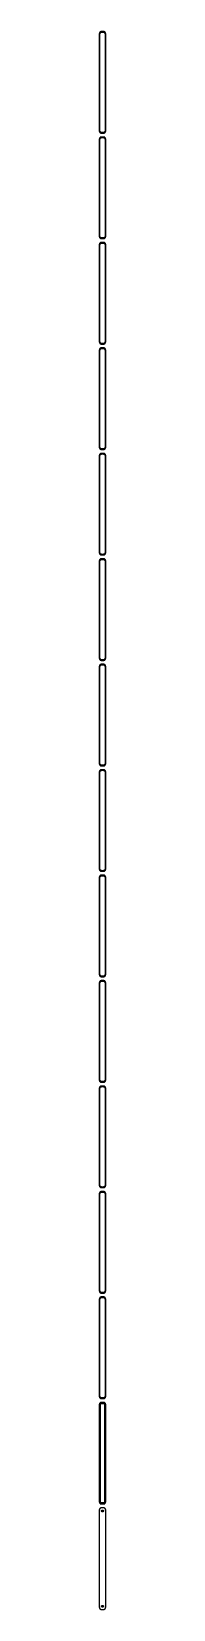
# Model space of a CAD drawing. Header units: metres. Extents: x -8 to 8, y 3615 to 7341.
import ezdxf

# ---------------------------------------------------------------- set-up
doc = ezdxf.new("R2010")
doc.units = ezdxf.units.M

msp = doc.modelspace()

# ---------------------------------------------------------------- linework, layer by layer
for p, q in [((-5.17912, 7340.22), (-5.68712, 7339.85)), ((-4.62889, 7340.52), (-5.17912, 7340.22)), ((-4.04507, 7340.76), (-4.62889, 7340.52)), ((-3.4369, 7340.91), (-4.04507, 7340.76)), ((-2.81395, 7340.99), (-3.4369, 7340.91)), ((2.81395, 7340.99), (-2.81395, 7340.99)), ((3.4369, 7340.91), (2.81395, 7340.99)), ((4.04507, 7340.76), (3.4369, 7340.91)), ((4.62889, 7340.52), (4.04507, 7340.76)), ((5.17912, 7340.22), (4.62889, 7340.52)), ((5.68712, 7339.85), (5.17912, 7340.22)), ((-7.46057, 7336.63), (-7.5, 7336)), ((-7.5, 7336), (-7.5, 7106)), ((-7.34291, 7337.24), (-7.46057, 7336.63)), ((-7.14888, 7337.84), (-7.34291, 7337.24)), ((-6.88153, 7338.41), (-7.14888, 7337.84)), ((-6.54507, 7338.94), (-6.88153, 7338.41)), ((-6.14484, 7339.42), (-6.54507, 7338.94)), ((-5.68712, 7339.85), (-6.14484, 7339.42)), ((-6, 7335.5), (-5.96844, 7336)), ((-6, 7106.5), (-6, 7335.5)), ((-5.96844, 7336), (-5.87433, 7336.49)), ((-5.87433, 7336.49), (-5.7191, 7336.97)), ((-5.7191, 7336.97), (-5.50522, 7337.43)), ((-5.50522, 7337.43), (-5.23605, 7337.85)), ((-5.23605, 7337.85), (-4.91586, 7338.24)), ((-4.91586, 7338.24), (-4.54968, 7338.58)), ((-4.54968, 7338.58), (-4.1433, 7338.88)), ((-4.1433, 7338.88), (-3.70311, 7339.12)), ((-3.70311, 7339.12), (-3.23605, 7339.3)), ((-3.23605, 7339.3), (-2.74951, 7339.43)), ((-2.74951, 7339.43), (-2.25116, 7339.49)), ((-2.25116, 7339.49), (2.25116, 7339.49)), ((2.25116, 7339.49), (2.74951, 7339.43)), ((2.74951, 7339.43), (3.23605, 7339.3)), ((3.23605, 7339.3), (3.70311, 7339.12)), ((3.70311, 7339.12), (4.1433, 7338.88)), ((4.1433, 7338.88), (4.54968, 7338.58)), ((4.54968, 7338.58), (4.91586, 7338.24)), ((4.91586, 7338.24), (5.23605, 7337.85)), ((5.23605, 7337.85), (5.50522, 7337.43)), ((5.50522, 7337.43), (5.7191, 7336.97)), ((6.14484, 7339.42), (5.68712, 7339.85)), ((5.7191, 7336.97), (5.87433, 7336.49)), ((5.87433, 7336.49), (5.96844, 7336)), ((5.96844, 7336), (6, 7335.5)), ((6, 7335.5), (6, 7106.5)), ((6.54507, 7338.94), (6.14484, 7339.42)), ((6.88153, 7338.41), (6.54507, 7338.94)), ((7.14888, 7337.84), (6.88153, 7338.41)), ((7.34291, 7337.24), (7.14888, 7337.84)), ((7.46057, 7336.63), (7.34291, 7337.24)), ((7.5, 7336), (7.46057, 7336.63)), ((7.5, 7106), (7.5, 7336)), ((-7.5, 7106), (-7.46057, 7105.37)), ((-7.46057, 7087.63), (-7.5, 7087)), ((-7.5, 7087), (-7.5, 6857)), ((-7.46057, 7105.37), (-7.34291, 7104.76)), ((-7.34291, 7088.24), (-7.46057, 7087.63)), ((-7.34291, 7104.76), (-7.14888, 7104.16)), ((-7.14888, 7088.84), (-7.34291, 7088.24)), ((-7.14888, 7104.16), (-6.88153, 7103.59)), ((-6.88153, 7089.41), (-7.14888, 7088.84)), ((-6.88153, 7103.59), (-6.54507, 7103.06)), ((-6.54507, 7089.94), (-6.88153, 7089.41)), ((-6.54507, 7103.06), (-6.14484, 7102.58)), ((-6.14484, 7090.42), (-6.54507, 7089.94)), ((-6.14484, 7102.58), (-5.68712, 7102.15)), ((-5.68712, 7090.85), (-6.14484, 7090.42)), ((-5.96844, 7106), (-6, 7106.5)), ((-6, 7086.5), (-5.96844, 7087)), ((-6, 6857.5), (-6, 7086.5)), ((-5.87433, 7105.51), (-5.96844, 7106)), ((-5.96844, 7087), (-5.87433, 7087.49)), ((-5.7191, 7105.03), (-5.87433, 7105.51)), ((-5.87433, 7087.49), (-5.7191, 7087.97)), ((-5.50522, 7104.57), (-5.7191, 7105.03)), ((-5.7191, 7087.97), (-5.50522, 7088.43)), ((-5.68712, 7102.15), (-5.17912, 7101.78)), ((-5.17912, 7091.22), (-5.68712, 7090.85)), ((-5.23605, 7104.15), (-5.50522, 7104.57)), ((-5.50522, 7088.43), (-5.23605, 7088.85)), ((-4.91586, 7103.76), (-5.23605, 7104.15)), ((-5.23605, 7088.85), (-4.91586, 7089.24)), ((-5.17912, 7101.78), (-4.62889, 7101.48)), ((-4.62889, 7091.52), (-5.17912, 7091.22)), ((-4.54968, 7103.42), (-4.91586, 7103.76)), ((-4.91586, 7089.24), (-4.54968, 7089.58)), ((-4.62889, 7101.48), (-4.04507, 7101.24)), ((-4.04507, 7091.76), (-4.62889, 7091.52)), ((-4.1433, 7103.12), (-4.54968, 7103.42)), ((-4.54968, 7089.58), (-4.1433, 7089.88)), ((-3.70311, 7102.88), (-4.1433, 7103.12)), ((-4.1433, 7089.88), (-3.70311, 7090.12)), ((-4.04507, 7101.24), (-3.4369, 7101.09)), ((-3.4369, 7091.91), (-4.04507, 7091.76)), ((-3.23605, 7102.7), (-3.70311, 7102.88)), ((-3.70311, 7090.12), (-3.23605, 7090.3)), ((-3.4369, 7101.09), (-2.81395, 7101.01)), ((-2.81395, 7091.99), (-3.4369, 7091.91)), ((-2.74951, 7102.57), (-3.23605, 7102.7)), ((-3.23605, 7090.3), (-2.74951, 7090.43)), ((-2.81395, 7101.01), (2.81395, 7101.01)), ((2.81395, 7091.99), (-2.81395, 7091.99)), ((-2.25116, 7102.51), (-2.74951, 7102.57)), ((-2.74951, 7090.43), (-2.25116, 7090.49)), ((2.25116, 7102.51), (-2.25116, 7102.51)), ((-2.25116, 7090.49), (2.25116, 7090.49)), ((2.74951, 7102.57), (2.25116, 7102.51)), ((2.25116, 7090.49), (2.74951, 7090.43)), ((3.23605, 7102.7), (2.74951, 7102.57)), ((2.74951, 7090.43), (3.23605, 7090.3)), ((2.81395, 7101.01), (3.4369, 7101.09)), ((3.4369, 7091.91), (2.81395, 7091.99)), ((3.70311, 7102.88), (3.23605, 7102.7)), ((3.23605, 7090.3), (3.70311, 7090.12)), ((3.4369, 7101.09), (4.04507, 7101.24)), ((4.04507, 7091.76), (3.4369, 7091.91)), ((4.1433, 7103.12), (3.70311, 7102.88)), ((3.70311, 7090.12), (4.1433, 7089.88)), ((4.04507, 7101.24), (4.62889, 7101.48)), ((4.62889, 7091.52), (4.04507, 7091.76)), ((4.54968, 7103.42), (4.1433, 7103.12)), ((4.1433, 7089.88), (4.54968, 7089.58)), ((4.91586, 7103.76), (4.54968, 7103.42)), ((4.54968, 7089.58), (4.91586, 7089.24)), ((4.62889, 7101.48), (5.17912, 7101.78)), ((5.17912, 7091.22), (4.62889, 7091.52)), ((5.23605, 7104.15), (4.91586, 7103.76)), ((4.91586, 7089.24), (5.23605, 7088.85)), ((5.17912, 7101.78), (5.68712, 7102.15)), ((5.68712, 7090.85), (5.17912, 7091.22)), ((5.50522, 7104.57), (5.23605, 7104.15)), ((5.23605, 7088.85), (5.50522, 7088.43)), ((5.7191, 7105.03), (5.50522, 7104.57)), ((5.50522, 7088.43), (5.7191, 7087.97)), ((5.68712, 7102.15), (6.14484, 7102.58)), ((6.14484, 7090.42), (5.68712, 7090.85)), ((5.87433, 7105.51), (5.7191, 7105.03)), ((5.7191, 7087.97), (5.87433, 7087.49)), ((5.96844, 7106), (5.87433, 7105.51)), ((5.87433, 7087.49), (5.96844, 7087)), ((6, 7106.5), (5.96844, 7106)), ((5.96844, 7087), (6, 7086.5)), ((6, 7086.5), (6, 6857.5)), ((6.14484, 7102.58), (6.54507, 7103.06)), ((6.54507, 7089.94), (6.14484, 7090.42)), ((6.54507, 7103.06), (6.88153, 7103.59)), ((6.88153, 7089.41), (6.54507, 7089.94)), ((6.88153, 7103.59), (7.14888, 7104.16)), ((7.14888, 7088.84), (6.88153, 7089.41)), ((7.14888, 7104.16), (7.34291, 7104.76)), ((7.34291, 7088.24), (7.14888, 7088.84)), ((7.34291, 7104.76), (7.46057, 7105.37)), ((7.46057, 7087.63), (7.34291, 7088.24)), ((7.46057, 7105.37), (7.5, 7106)), ((7.5, 7087), (7.46057, 7087.63)), ((7.5, 6857), (7.5, 7087)), ((-7.5, 6857), (-7.46057, 6856.37)), ((-7.46057, 6856.37), (-7.34291, 6855.76)), ((-5.96844, 6857), (-6, 6857.5)), ((-5.87433, 6856.51), (-5.96844, 6857)), ((-5.7191, 6856.03), (-5.87433, 6856.51)), ((-5.50522, 6855.57), (-5.7191, 6856.03)), ((5.7191, 6856.03), (5.50522, 6855.57)), ((5.87433, 6856.51), (5.7191, 6856.03)), ((5.96844, 6857), (5.87433, 6856.51)), ((6, 6857.5), (5.96844, 6857)), ((7.34291, 6855.76), (7.46057, 6856.37)), ((7.46057, 6856.37), (7.5, 6857)), ((-7.46057, 6838.63), (-7.5, 6838)), ((-7.5, 6838), (-7.5, 6608)), ((-7.34291, 6839.24), (-7.46057, 6838.63)), ((-7.34291, 6855.76), (-7.14888, 6855.16)), ((-7.14888, 6839.84), (-7.34291, 6839.24)), ((-7.14888, 6855.16), (-6.88153, 6854.59)), ((-6.88153, 6840.41), (-7.14888, 6839.84)), ((-6.88153, 6854.59), (-6.54507, 6854.06)), ((-6.54507, 6840.94), (-6.88153, 6840.41)), ((-6.54507, 6854.06), (-6.14484, 6853.58)), ((-6.14484, 6841.42), (-6.54507, 6840.94)), ((-6.14484, 6853.58), (-5.68712, 6853.15)), ((-5.68712, 6841.85), (-6.14484, 6841.42)), ((-6, 6837.5), (-5.96844, 6838)), ((-6, 6608.5), (-6, 6837.5)), ((-5.96844, 6838), (-5.87433, 6838.49)), ((-5.87433, 6838.49), (-5.7191, 6838.97)), ((-5.7191, 6838.97), (-5.50522, 6839.43)), ((-5.68712, 6853.15), (-5.17912, 6852.78)), ((-5.17912, 6842.22), (-5.68712, 6841.85)), ((-5.23605, 6855.15), (-5.50522, 6855.57)), ((-5.50522, 6839.43), (-5.23605, 6839.85)), ((-4.91586, 6854.76), (-5.23605, 6855.15)), ((-5.23605, 6839.85), (-4.91586, 6840.24)), ((-5.17912, 6852.78), (-4.62889, 6852.48)), ((-4.62889, 6842.52), (-5.17912, 6842.22)), ((-4.54968, 6854.42), (-4.91586, 6854.76)), ((-4.91586, 6840.24), (-4.54968, 6840.58)), ((-4.62889, 6852.48), (-4.04507, 6852.24)), ((-4.04507, 6842.76), (-4.62889, 6842.52)), ((-4.1433, 6854.12), (-4.54968, 6854.42)), ((-4.54968, 6840.58), (-4.1433, 6840.88)), ((-3.70311, 6853.88), (-4.1433, 6854.12)), ((-4.1433, 6840.88), (-3.70311, 6841.12)), ((-4.04507, 6852.24), (-3.4369, 6852.09)), ((-3.4369, 6842.91), (-4.04507, 6842.76)), ((-3.23605, 6853.7), (-3.70311, 6853.88)), ((-3.70311, 6841.12), (-3.23605, 6841.3)), ((-3.4369, 6852.09), (-2.81395, 6852.01)), ((-2.81395, 6842.99), (-3.4369, 6842.91)), ((-2.74951, 6853.57), (-3.23605, 6853.7)), ((-3.23605, 6841.3), (-2.74951, 6841.43)), ((-2.81395, 6852.01), (2.81395, 6852.01)), ((2.81395, 6842.99), (-2.81395, 6842.99)), ((-2.25116, 6853.51), (-2.74951, 6853.57)), ((-2.74951, 6841.43), (-2.25116, 6841.49)), ((2.25116, 6853.51), (-2.25116, 6853.51)), ((-2.25116, 6841.49), (2.25116, 6841.49)), ((2.74951, 6853.57), (2.25116, 6853.51)), ((2.25116, 6841.49), (2.74951, 6841.43)), ((3.23605, 6853.7), (2.74951, 6853.57)), ((2.74951, 6841.43), (3.23605, 6841.3)), ((2.81395, 6852.01), (3.4369, 6852.09)), ((3.4369, 6842.91), (2.81395, 6842.99)), ((3.70311, 6853.88), (3.23605, 6853.7)), ((3.23605, 6841.3), (3.70311, 6841.12)), ((3.4369, 6852.09), (4.04507, 6852.24)), ((4.04507, 6842.76), (3.4369, 6842.91)), ((4.1433, 6854.12), (3.70311, 6853.88)), ((3.70311, 6841.12), (4.1433, 6840.88)), ((4.04507, 6852.24), (4.62889, 6852.48)), ((4.62889, 6842.52), (4.04507, 6842.76)), ((4.54968, 6854.42), (4.1433, 6854.12)), ((4.1433, 6840.88), (4.54968, 6840.58)), ((4.91586, 6854.76), (4.54968, 6854.42)), ((4.54968, 6840.58), (4.91586, 6840.24)), ((4.62889, 6852.48), (5.17912, 6852.78)), ((5.17912, 6842.22), (4.62889, 6842.52)), ((5.23605, 6855.15), (4.91586, 6854.76)), ((4.91586, 6840.24), (5.23605, 6839.85)), ((5.17912, 6852.78), (5.68712, 6853.15)), ((5.68712, 6841.85), (5.17912, 6842.22)), ((5.50522, 6855.57), (5.23605, 6855.15)), ((5.23605, 6839.85), (5.50522, 6839.43)), ((5.50522, 6839.43), (5.7191, 6838.97)), ((5.68712, 6853.15), (6.14484, 6853.58)), ((6.14484, 6841.42), (5.68712, 6841.85)), ((5.7191, 6838.97), (5.87433, 6838.49)), ((5.87433, 6838.49), (5.96844, 6838)), ((5.96844, 6838), (6, 6837.5)), ((6, 6837.5), (6, 6608.5)), ((6.14484, 6853.58), (6.54507, 6854.06)), ((6.54507, 6840.94), (6.14484, 6841.42)), ((6.54507, 6854.06), (6.88153, 6854.59)), ((6.88153, 6840.41), (6.54507, 6840.94)), ((6.88153, 6854.59), (7.14888, 6855.16)), ((7.14888, 6839.84), (6.88153, 6840.41)), ((7.14888, 6855.16), (7.34291, 6855.76)), ((7.34291, 6839.24), (7.14888, 6839.84)), ((7.46057, 6838.63), (7.34291, 6839.24)), ((7.5, 6838), (7.46057, 6838.63)), ((7.5, 6608), (7.5, 6838)), ((-7.5, 6608), (-7.46057, 6607.37)), ((-7.46057, 6607.37), (-7.34291, 6606.76)), ((-7.34291, 6606.76), (-7.14888, 6606.16)), ((-7.14888, 6606.16), (-6.88153, 6605.59)), ((-6.88153, 6605.59), (-6.54507, 6605.06)), ((-6.54507, 6605.06), (-6.14484, 6604.58)), ((-6.14484, 6604.58), (-5.68712, 6604.15)), ((-5.96844, 6608), (-6, 6608.5)), ((-5.87433, 6607.51), (-5.96844, 6608)), ((-5.7191, 6607.03), (-5.87433, 6607.51)), ((-5.50522, 6606.57), (-5.7191, 6607.03)), ((-5.68712, 6604.15), (-5.17912, 6603.78)), ((-5.23605, 6606.15), (-5.50522, 6606.57)), ((-4.91586, 6605.76), (-5.23605, 6606.15)), ((-5.17912, 6603.78), (-4.62889, 6603.48)), ((-4.54968, 6605.42), (-4.91586, 6605.76)), ((-4.62889, 6603.48), (-4.04507, 6603.24)), ((-4.1433, 6605.12), (-4.54968, 6605.42)), ((-3.70311, 6604.88), (-4.1433, 6605.12)), ((-4.04507, 6603.24), (-3.4369, 6603.09)), ((-3.23605, 6604.7), (-3.70311, 6604.88)), ((-3.4369, 6603.09), (-2.81395, 6603.01)), ((-2.74951, 6604.57), (-3.23605, 6604.7)), ((-2.81395, 6603.01), (2.81395, 6603.01)), ((-2.25116, 6604.51), (-2.74951, 6604.57)), ((2.25116, 6604.51), (-2.25116, 6604.51)), ((2.74951, 6604.57), (2.25116, 6604.51)), ((3.23605, 6604.7), (2.74951, 6604.57)), ((2.81395, 6603.01), (3.4369, 6603.09)), ((3.70311, 6604.88), (3.23605, 6604.7)), ((3.4369, 6603.09), (4.04507, 6603.24)), ((4.1433, 6605.12), (3.70311, 6604.88)), ((4.04507, 6603.24), (4.62889, 6603.48)), ((4.54968, 6605.42), (4.1433, 6605.12)), ((4.91586, 6605.76), (4.54968, 6605.42)), ((4.62889, 6603.48), (5.17912, 6603.78)), ((5.23605, 6606.15), (4.91586, 6605.76)), ((5.17912, 6603.78), (5.68712, 6604.15)), ((5.50522, 6606.57), (5.23605, 6606.15)), ((5.7191, 6607.03), (5.50522, 6606.57)), ((5.68712, 6604.15), (6.14484, 6604.58)), ((5.87433, 6607.51), (5.7191, 6607.03)), ((5.96844, 6608), (5.87433, 6607.51)), ((6, 6608.5), (5.96844, 6608)), ((6.14484, 6604.58), (6.54507, 6605.06)), ((6.54507, 6605.06), (6.88153, 6605.59)), ((6.88153, 6605.59), (7.14888, 6606.16)), ((7.14888, 6606.16), (7.34291, 6606.76)), ((7.34291, 6606.76), (7.46057, 6607.37)), ((7.46057, 6607.37), (7.5, 6608)), ((-7.46057, 6589.63), (-7.5, 6589)), ((-7.5, 6589), (-7.5, 6359)), ((-7.34291, 6590.24), (-7.46057, 6589.63)), ((-7.14888, 6590.84), (-7.34291, 6590.24)), ((-6.88153, 6591.41), (-7.14888, 6590.84)), ((-6.54507, 6591.94), (-6.88153, 6591.41)), ((-6.14484, 6592.42), (-6.54507, 6591.94)), ((-5.68712, 6592.85), (-6.14484, 6592.42)), ((-6, 6588.5), (-5.96844, 6589)), ((-6, 6359.5), (-6, 6588.5)), ((-5.96844, 6589), (-5.87433, 6589.49)), ((-5.87433, 6589.49), (-5.7191, 6589.97)), ((-5.7191, 6589.97), (-5.50522, 6590.43)), ((-5.17912, 6593.22), (-5.68712, 6592.85)), ((-5.50522, 6590.43), (-5.23605, 6590.85)), ((-5.23605, 6590.85), (-4.91586, 6591.24)), ((-4.62889, 6593.52), (-5.17912, 6593.22)), ((-4.91586, 6591.24), (-4.54968, 6591.58)), ((-4.04507, 6593.76), (-4.62889, 6593.52)), ((-4.54968, 6591.58), (-4.1433, 6591.88)), ((-4.1433, 6591.88), (-3.70311, 6592.12)), ((-3.4369, 6593.91), (-4.04507, 6593.76)), ((-3.70311, 6592.12), (-3.23605, 6592.3)), ((-2.81395, 6593.99), (-3.4369, 6593.91)), ((-3.23605, 6592.3), (-2.74951, 6592.43)), ((2.81395, 6593.99), (-2.81395, 6593.99)), ((-2.74951, 6592.43), (-2.25116, 6592.49)), ((-2.25116, 6592.49), (2.25116, 6592.49)), ((2.25116, 6592.49), (2.74951, 6592.43)), ((2.74951, 6592.43), (3.23605, 6592.3)), ((3.4369, 6593.91), (2.81395, 6593.99)), ((3.23605, 6592.3), (3.70311, 6592.12)), ((4.04507, 6593.76), (3.4369, 6593.91)), ((3.70311, 6592.12), (4.1433, 6591.88)), ((4.62889, 6593.52), (4.04507, 6593.76)), ((4.1433, 6591.88), (4.54968, 6591.58)), ((4.54968, 6591.58), (4.91586, 6591.24)), ((5.17912, 6593.22), (4.62889, 6593.52)), ((4.91586, 6591.24), (5.23605, 6590.85)), ((5.68712, 6592.85), (5.17912, 6593.22)), ((5.23605, 6590.85), (5.50522, 6590.43)), ((5.50522, 6590.43), (5.7191, 6589.97)), ((6.14484, 6592.42), (5.68712, 6592.85)), ((5.7191, 6589.97), (5.87433, 6589.49)), ((5.87433, 6589.49), (5.96844, 6589)), ((5.96844, 6589), (6, 6588.5)), ((6, 6588.5), (6, 6359.5)), ((6.54507, 6591.94), (6.14484, 6592.42)), ((6.88153, 6591.41), (6.54507, 6591.94)), ((7.14888, 6590.84), (6.88153, 6591.41)), ((7.34291, 6590.24), (7.14888, 6590.84)), ((7.46057, 6589.63), (7.34291, 6590.24)), ((7.5, 6589), (7.46057, 6589.63)), ((7.5, 6359), (7.5, 6589)), ((-7.5, 6359), (-7.46057, 6358.37)), ((-7.46057, 6340.63), (-7.5, 6340)), ((-7.5, 6340), (-7.5, 6110)), ((-7.46057, 6358.37), (-7.34291, 6357.76)), ((-7.34291, 6341.24), (-7.46057, 6340.63)), ((-7.34291, 6357.76), (-7.14888, 6357.16)), ((-7.14888, 6341.84), (-7.34291, 6341.24)), ((-7.14888, 6357.16), (-6.88153, 6356.59)), ((-6.88153, 6342.41), (-7.14888, 6341.84)), ((-6.88153, 6356.59), (-6.54507, 6356.06)), ((-6.54507, 6342.94), (-6.88153, 6342.41)), ((-6.54507, 6356.06), (-6.14484, 6355.58)), ((-6.14484, 6343.42), (-6.54507, 6342.94)), ((-6.14484, 6355.58), (-5.68712, 6355.15)), ((-5.68712, 6343.85), (-6.14484, 6343.42)), ((-5.96844, 6359), (-6, 6359.5)), ((-6, 6339.5), (-5.96844, 6340)), ((-6, 6110.5), (-6, 6339.5)), ((-5.87433, 6358.51), (-5.96844, 6359)), ((-5.96844, 6340), (-5.87433, 6340.49)), ((-5.7191, 6358.03), (-5.87433, 6358.51)), ((-5.87433, 6340.49), (-5.7191, 6340.97)), ((-5.50522, 6357.57), (-5.7191, 6358.03)), ((-5.7191, 6340.97), (-5.50522, 6341.43)), ((-5.68712, 6355.15), (-5.17912, 6354.78)), ((-5.17912, 6344.22), (-5.68712, 6343.85)), ((-5.23605, 6357.15), (-5.50522, 6357.57)), ((-5.50522, 6341.43), (-5.23605, 6341.85)), ((-4.91586, 6356.76), (-5.23605, 6357.15)), ((-5.23605, 6341.85), (-4.91586, 6342.24)), ((-5.17912, 6354.78), (-4.62889, 6354.48)), ((-4.62889, 6344.52), (-5.17912, 6344.22)), ((-4.54968, 6356.42), (-4.91586, 6356.76)), ((-4.91586, 6342.24), (-4.54968, 6342.58)), ((-4.62889, 6354.48), (-4.04507, 6354.24)), ((-4.04507, 6344.76), (-4.62889, 6344.52)), ((-4.1433, 6356.12), (-4.54968, 6356.42)), ((-4.54968, 6342.58), (-4.1433, 6342.88)), ((-3.70311, 6355.88), (-4.1433, 6356.12)), ((-4.1433, 6342.88), (-3.70311, 6343.12)), ((-4.04507, 6354.24), (-3.4369, 6354.09)), ((-3.4369, 6344.91), (-4.04507, 6344.76)), ((-3.23605, 6355.7), (-3.70311, 6355.88)), ((-3.70311, 6343.12), (-3.23605, 6343.3)), ((-3.4369, 6354.09), (-2.81395, 6354.01)), ((-2.81395, 6344.99), (-3.4369, 6344.91)), ((-2.74951, 6355.57), (-3.23605, 6355.7)), ((-3.23605, 6343.3), (-2.74951, 6343.43)), ((-2.81395, 6354.01), (2.81395, 6354.01)), ((2.81395, 6344.99), (-2.81395, 6344.99)), ((-2.25116, 6355.51), (-2.74951, 6355.57)), ((-2.74951, 6343.43), (-2.25116, 6343.49)), ((2.25116, 6355.51), (-2.25116, 6355.51)), ((-2.25116, 6343.49), (2.25116, 6343.49)), ((2.74951, 6355.57), (2.25116, 6355.51)), ((2.25116, 6343.49), (2.74951, 6343.43)), ((3.23605, 6355.7), (2.74951, 6355.57)), ((2.74951, 6343.43), (3.23605, 6343.3)), ((2.81395, 6354.01), (3.4369, 6354.09)), ((3.4369, 6344.91), (2.81395, 6344.99)), ((3.70311, 6355.88), (3.23605, 6355.7)), ((3.23605, 6343.3), (3.70311, 6343.12)), ((3.4369, 6354.09), (4.04507, 6354.24)), ((4.04507, 6344.76), (3.4369, 6344.91)), ((4.1433, 6356.12), (3.70311, 6355.88)), ((3.70311, 6343.12), (4.1433, 6342.88)), ((4.04507, 6354.24), (4.62889, 6354.48)), ((4.62889, 6344.52), (4.04507, 6344.76)), ((4.54968, 6356.42), (4.1433, 6356.12)), ((4.1433, 6342.88), (4.54968, 6342.58)), ((4.91586, 6356.76), (4.54968, 6356.42)), ((4.54968, 6342.58), (4.91586, 6342.24)), ((4.62889, 6354.48), (5.17912, 6354.78)), ((5.17912, 6344.22), (4.62889, 6344.52)), ((5.23605, 6357.15), (4.91586, 6356.76)), ((4.91586, 6342.24), (5.23605, 6341.85)), ((5.17912, 6354.78), (5.68712, 6355.15)), ((5.68712, 6343.85), (5.17912, 6344.22)), ((5.50522, 6357.57), (5.23605, 6357.15)), ((5.23605, 6341.85), (5.50522, 6341.43)), ((5.7191, 6358.03), (5.50522, 6357.57)), ((5.50522, 6341.43), (5.7191, 6340.97)), ((5.68712, 6355.15), (6.14484, 6355.58)), ((6.14484, 6343.42), (5.68712, 6343.85)), ((5.87433, 6358.51), (5.7191, 6358.03)), ((5.7191, 6340.97), (5.87433, 6340.49)), ((5.96844, 6359), (5.87433, 6358.51)), ((5.87433, 6340.49), (5.96844, 6340)), ((6, 6359.5), (5.96844, 6359)), ((5.96844, 6340), (6, 6339.5)), ((6, 6339.5), (6, 6110.5)), ((6.14484, 6355.58), (6.54507, 6356.06)), ((6.54507, 6342.94), (6.14484, 6343.42)), ((6.54507, 6356.06), (6.88153, 6356.59)), ((6.88153, 6342.41), (6.54507, 6342.94)), ((6.88153, 6356.59), (7.14888, 6357.16)), ((7.14888, 6341.84), (6.88153, 6342.41)), ((7.14888, 6357.16), (7.34291, 6357.76)), ((7.34291, 6341.24), (7.14888, 6341.84)), ((7.34291, 6357.76), (7.46057, 6358.37)), ((7.46057, 6340.63), (7.34291, 6341.24)), ((7.46057, 6358.37), (7.5, 6359)), ((7.5, 6340), (7.46057, 6340.63)), ((7.5, 6110), (7.5, 6340)), ((-7.5, 6110), (-7.46057, 6109.37)), ((-7.46057, 6091.63), (-7.5, 6091)), ((-7.5, 6091), (-7.5, 5861)), ((-7.46057, 6109.37), (-7.34291, 6108.76)), ((-7.34291, 6092.24), (-7.46057, 6091.63)), ((-7.34291, 6108.76), (-7.14888, 6108.16)), ((-7.14888, 6092.84), (-7.34291, 6092.24)), ((-7.14888, 6108.16), (-6.88153, 6107.59)), ((-6.88153, 6093.41), (-7.14888, 6092.84)), ((-6.88153, 6107.59), (-6.54507, 6107.06)), ((-6.54507, 6093.94), (-6.88153, 6093.41)), ((-6.54507, 6107.06), (-6.14484, 6106.58)), ((-6.14484, 6094.42), (-6.54507, 6093.94)), ((-6.14484, 6106.58), (-5.68712, 6106.15)), ((-5.68712, 6094.85), (-6.14484, 6094.42)), ((-5.96844, 6110), (-6, 6110.5)), ((-6, 6090.5), (-5.96844, 6091)), ((-6, 5861.5), (-6, 6090.5)), ((-5.87433, 6109.51), (-5.96844, 6110)), ((-5.96844, 6091), (-5.87433, 6091.49)), ((-5.7191, 6109.03), (-5.87433, 6109.51)), ((-5.87433, 6091.49), (-5.7191, 6091.97)), ((-5.50522, 6108.57), (-5.7191, 6109.03)), ((-5.7191, 6091.97), (-5.50522, 6092.43)), ((-5.68712, 6106.15), (-5.17912, 6105.78)), ((-5.17912, 6095.22), (-5.68712, 6094.85)), ((-5.23605, 6108.15), (-5.50522, 6108.57)), ((-5.50522, 6092.43), (-5.23605, 6092.85)), ((-4.91586, 6107.76), (-5.23605, 6108.15)), ((-5.23605, 6092.85), (-4.91586, 6093.24)), ((-5.17912, 6105.78), (-4.62889, 6105.48)), ((-4.62889, 6095.52), (-5.17912, 6095.22)), ((-4.54968, 6107.42), (-4.91586, 6107.76)), ((-4.91586, 6093.24), (-4.54968, 6093.58)), ((-4.62889, 6105.48), (-4.04507, 6105.24)), ((-4.04507, 6095.76), (-4.62889, 6095.52)), ((-4.1433, 6107.12), (-4.54968, 6107.42)), ((-4.54968, 6093.58), (-4.1433, 6093.88)), ((-3.70311, 6106.88), (-4.1433, 6107.12)), ((-4.1433, 6093.88), (-3.70311, 6094.12)), ((-4.04507, 6105.24), (-3.4369, 6105.09)), ((-3.4369, 6095.91), (-4.04507, 6095.76)), ((-3.23605, 6106.7), (-3.70311, 6106.88)), ((-3.70311, 6094.12), (-3.23605, 6094.3)), ((-3.4369, 6105.09), (-2.81395, 6105.01)), ((-2.81395, 6095.99), (-3.4369, 6095.91)), ((-2.74951, 6106.57), (-3.23605, 6106.7)), ((-3.23605, 6094.3), (-2.74951, 6094.43)), ((-2.81395, 6105.01), (2.81395, 6105.01)), ((2.81395, 6095.99), (-2.81395, 6095.99)), ((-2.25116, 6106.51), (-2.74951, 6106.57)), ((-2.74951, 6094.43), (-2.25116, 6094.49)), ((2.25116, 6106.51), (-2.25116, 6106.51)), ((-2.25116, 6094.49), (2.25116, 6094.49)), ((2.74951, 6106.57), (2.25116, 6106.51)), ((2.25116, 6094.49), (2.74951, 6094.43)), ((3.23605, 6106.7), (2.74951, 6106.57)), ((2.74951, 6094.43), (3.23605, 6094.3)), ((2.81395, 6105.01), (3.4369, 6105.09)), ((3.4369, 6095.91), (2.81395, 6095.99)), ((3.70311, 6106.88), (3.23605, 6106.7)), ((3.23605, 6094.3), (3.70311, 6094.12)), ((3.4369, 6105.09), (4.04507, 6105.24)), ((4.04507, 6095.76), (3.4369, 6095.91)), ((4.1433, 6107.12), (3.70311, 6106.88)), ((3.70311, 6094.12), (4.1433, 6093.88)), ((4.04507, 6105.24), (4.62889, 6105.48)), ((4.62889, 6095.52), (4.04507, 6095.76)), ((4.54968, 6107.42), (4.1433, 6107.12)), ((4.1433, 6093.88), (4.54968, 6093.58)), ((4.91586, 6107.76), (4.54968, 6107.42)), ((4.54968, 6093.58), (4.91586, 6093.24)), ((4.62889, 6105.48), (5.17912, 6105.78)), ((5.17912, 6095.22), (4.62889, 6095.52)), ((5.23605, 6108.15), (4.91586, 6107.76)), ((4.91586, 6093.24), (5.23605, 6092.85)), ((5.17912, 6105.78), (5.68712, 6106.15)), ((5.68712, 6094.85), (5.17912, 6095.22)), ((5.50522, 6108.57), (5.23605, 6108.15)), ((5.23605, 6092.85), (5.50522, 6092.43)), ((5.7191, 6109.03), (5.50522, 6108.57)), ((5.50522, 6092.43), (5.7191, 6091.97)), ((5.68712, 6106.15), (6.14484, 6106.58)), ((6.14484, 6094.42), (5.68712, 6094.85)), ((5.87433, 6109.51), (5.7191, 6109.03)), ((5.7191, 6091.97), (5.87433, 6091.49)), ((5.96844, 6110), (5.87433, 6109.51)), ((5.87433, 6091.49), (5.96844, 6091)), ((6, 6110.5), (5.96844, 6110)), ((5.96844, 6091), (6, 6090.5)), ((6, 6090.5), (6, 5861.5)), ((6.14484, 6106.58), (6.54507, 6107.06)), ((6.54507, 6093.94), (6.14484, 6094.42)), ((6.54507, 6107.06), (6.88153, 6107.59)), ((6.88153, 6093.41), (6.54507, 6093.94)), ((6.88153, 6107.59), (7.14888, 6108.16)), ((7.14888, 6092.84), (6.88153, 6093.41)), ((7.14888, 6108.16), (7.34291, 6108.76)), ((7.34291, 6092.24), (7.14888, 6092.84)), ((7.34291, 6108.76), (7.46057, 6109.37)), ((7.46057, 6091.63), (7.34291, 6092.24)), ((7.46057, 6109.37), (7.5, 6110)), ((7.5, 6091), (7.46057, 6091.63)), ((7.5, 5861), (7.5, 6091)), ((-7.5, 5861), (-7.46057, 5860.37)), ((-7.46057, 5860.37), (-7.34291, 5859.76)), ((-7.34291, 5859.76), (-7.14888, 5859.16)), ((-7.14888, 5859.16), (-6.88153, 5858.59)), ((-6.88153, 5858.59), (-6.54507, 5858.06)), ((-6.54507, 5858.06), (-6.14484, 5857.58)), ((-6.14484, 5857.58), (-5.68712, 5857.15)), ((-5.96844, 5861), (-6, 5861.5)), ((-5.87433, 5860.51), (-5.96844, 5861)), ((-5.7191, 5860.03), (-5.87433, 5860.51)), ((-5.50522, 5859.57), (-5.7191, 5860.03)), ((-5.68712, 5857.15), (-5.17912, 5856.78)), ((-5.23605, 5859.15), (-5.50522, 5859.57)), ((-4.91586, 5858.76), (-5.23605, 5859.15)), ((-5.17912, 5856.78), (-4.62889, 5856.48)), ((-4.54968, 5858.42), (-4.91586, 5858.76)), ((-4.62889, 5856.48), (-4.04507, 5856.24)), ((-4.1433, 5858.12), (-4.54968, 5858.42)), ((-3.70311, 5857.88), (-4.1433, 5858.12)), ((-4.04507, 5856.24), (-3.4369, 5856.09)), ((-3.23605, 5857.7), (-3.70311, 5857.88)), ((-3.4369, 5856.09), (-2.81395, 5856.01)), ((-2.74951, 5857.57), (-3.23605, 5857.7)), ((-2.81395, 5856.01), (2.81395, 5856.01)), ((-2.25116, 5857.51), (-2.74951, 5857.57)), ((2.25116, 5857.51), (-2.25116, 5857.51)), ((2.74951, 5857.57), (2.25116, 5857.51)), ((3.23605, 5857.7), (2.74951, 5857.57)), ((2.81395, 5856.01), (3.4369, 5856.09)), ((3.70311, 5857.88), (3.23605, 5857.7)), ((3.4369, 5856.09), (4.04507, 5856.24)), ((4.1433, 5858.12), (3.70311, 5857.88)), ((4.04507, 5856.24), (4.62889, 5856.48)), ((4.54968, 5858.42), (4.1433, 5858.12)), ((4.91586, 5858.76), (4.54968, 5858.42)), ((4.62889, 5856.48), (5.17912, 5856.78)), ((5.23605, 5859.15), (4.91586, 5858.76)), ((5.17912, 5856.78), (5.68712, 5857.15)), ((5.50522, 5859.57), (5.23605, 5859.15)), ((5.7191, 5860.03), (5.50522, 5859.57)), ((5.68712, 5857.15), (6.14484, 5857.58)), ((5.87433, 5860.51), (5.7191, 5860.03)), ((5.96844, 5861), (5.87433, 5860.51)), ((6, 5861.5), (5.96844, 5861)), ((6.14484, 5857.58), (6.54507, 5858.06)), ((6.54507, 5858.06), (6.88153, 5858.59)), ((6.88153, 5858.59), (7.14888, 5859.16)), ((7.14888, 5859.16), (7.34291, 5859.76)), ((7.34291, 5859.76), (7.46057, 5860.37)), ((7.46057, 5860.37), (7.5, 5861)), ((-7.46057, 5842.63), (-7.5, 5842)), ((-7.5, 5842), (-7.5, 5612)), ((-7.34291, 5843.24), (-7.46057, 5842.63)), ((-7.14888, 5843.84), (-7.34291, 5843.24)), ((-6.88153, 5844.41), (-7.14888, 5843.84)), ((-6.54507, 5844.94), (-6.88153, 5844.41)), ((-6.14484, 5845.42), (-6.54507, 5844.94)), ((-5.68712, 5845.85), (-6.14484, 5845.42)), ((-6, 5841.5), (-5.96844, 5842)), ((-6, 5612.5), (-6, 5841.5)), ((-5.96844, 5842), (-5.87433, 5842.49)), ((-5.87433, 5842.49), (-5.7191, 5842.97)), ((-5.7191, 5842.97), (-5.50522, 5843.43)), ((-5.17912, 5846.22), (-5.68712, 5845.85)), ((-5.50522, 5843.43), (-5.23605, 5843.85)), ((-5.23605, 5843.85), (-4.91586, 5844.24)), ((-4.62889, 5846.52), (-5.17912, 5846.22)), ((-4.91586, 5844.24), (-4.54968, 5844.58)), ((-4.04507, 5846.76), (-4.62889, 5846.52)), ((-4.54968, 5844.58), (-4.1433, 5844.88)), ((-4.1433, 5844.88), (-3.70311, 5845.12)), ((-3.4369, 5846.91), (-4.04507, 5846.76)), ((-3.70311, 5845.12), (-3.23605, 5845.3)), ((-2.81395, 5846.99), (-3.4369, 5846.91)), ((-3.23605, 5845.3), (-2.74951, 5845.43)), ((2.81395, 5846.99), (-2.81395, 5846.99)), ((-2.74951, 5845.43), (-2.25116, 5845.49)), ((-2.25116, 5845.49), (2.25116, 5845.49)), ((2.25116, 5845.49), (2.74951, 5845.43)), ((2.74951, 5845.43), (3.23605, 5845.3)), ((3.4369, 5846.91), (2.81395, 5846.99)), ((3.23605, 5845.3), (3.70311, 5845.12)), ((4.04507, 5846.76), (3.4369, 5846.91)), ((3.70311, 5845.12), (4.1433, 5844.88)), ((4.62889, 5846.52), (4.04507, 5846.76)), ((4.1433, 5844.88), (4.54968, 5844.58)), ((4.54968, 5844.58), (4.91586, 5844.24)), ((5.17912, 5846.22), (4.62889, 5846.52)), ((4.91586, 5844.24), (5.23605, 5843.85)), ((5.68712, 5845.85), (5.17912, 5846.22)), ((5.23605, 5843.85), (5.50522, 5843.43)), ((5.50522, 5843.43), (5.7191, 5842.97)), ((6.14484, 5845.42), (5.68712, 5845.85)), ((5.7191, 5842.97), (5.87433, 5842.49)), ((5.87433, 5842.49), (5.96844, 5842)), ((5.96844, 5842), (6, 5841.5)), ((6, 5841.5), (6, 5612.5)), ((6.54507, 5844.94), (6.14484, 5845.42)), ((6.88153, 5844.41), (6.54507, 5844.94)), ((7.14888, 5843.84), (6.88153, 5844.41)), ((7.34291, 5843.24), (7.14888, 5843.84)), ((7.46057, 5842.63), (7.34291, 5843.24)), ((7.5, 5842), (7.46057, 5842.63)), ((7.5, 5612), (7.5, 5842)), ((-7.5, 5612), (-7.46057, 5611.37)), ((-7.46057, 5593.63), (-7.5, 5593)), ((-7.5, 5593), (-7.5, 5363)), ((-7.46057, 5611.37), (-7.34291, 5610.76)), ((-7.34291, 5594.24), (-7.46057, 5593.63)), ((-7.34291, 5610.76), (-7.14888, 5610.16)), ((-7.14888, 5594.84), (-7.34291, 5594.24)), ((-7.14888, 5610.16), (-6.88153, 5609.59)), ((-6.88153, 5595.41), (-7.14888, 5594.84)), ((-6.88153, 5609.59), (-6.54507, 5609.06)), ((-6.54507, 5595.94), (-6.88153, 5595.41)), ((-6.54507, 5609.06), (-6.14484, 5608.58)), ((-6.14484, 5596.42), (-6.54507, 5595.94)), ((-6.14484, 5608.58), (-5.68712, 5608.15)), ((-5.68712, 5596.85), (-6.14484, 5596.42)), ((-5.96844, 5612), (-6, 5612.5)), ((-6, 5592.5), (-5.96844, 5593)), ((-6, 5363.5), (-6, 5592.5)), ((-5.87433, 5611.51), (-5.96844, 5612)), ((-5.96844, 5593), (-5.87433, 5593.49)), ((-5.7191, 5611.03), (-5.87433, 5611.51)), ((-5.87433, 5593.49), (-5.7191, 5593.97)), ((-5.50522, 5610.57), (-5.7191, 5611.03)), ((-5.7191, 5593.97), (-5.50522, 5594.43)), ((-5.68712, 5608.15), (-5.17912, 5607.78)), ((-5.17912, 5597.22), (-5.68712, 5596.85)), ((-5.23605, 5610.15), (-5.50522, 5610.57)), ((-5.50522, 5594.43), (-5.23605, 5594.85)), ((-4.91586, 5609.76), (-5.23605, 5610.15)), ((-5.23605, 5594.85), (-4.91586, 5595.24)), ((-5.17912, 5607.78), (-4.62889, 5607.48)), ((-4.62889, 5597.52), (-5.17912, 5597.22)), ((-4.54968, 5609.42), (-4.91586, 5609.76)), ((-4.91586, 5595.24), (-4.54968, 5595.58)), ((-4.62889, 5607.48), (-4.04507, 5607.24)), ((-4.04507, 5597.76), (-4.62889, 5597.52)), ((-4.1433, 5609.12), (-4.54968, 5609.42)), ((-4.54968, 5595.58), (-4.1433, 5595.88)), ((-3.70311, 5608.88), (-4.1433, 5609.12)), ((-4.1433, 5595.88), (-3.70311, 5596.12)), ((-4.04507, 5607.24), (-3.4369, 5607.09)), ((-3.4369, 5597.91), (-4.04507, 5597.76)), ((-3.23605, 5608.7), (-3.70311, 5608.88)), ((-3.70311, 5596.12), (-3.23605, 5596.3)), ((-3.4369, 5607.09), (-2.81395, 5607.01)), ((-2.81395, 5597.99), (-3.4369, 5597.91)), ((-2.74951, 5608.57), (-3.23605, 5608.7)), ((-3.23605, 5596.3), (-2.74951, 5596.43)), ((-2.81395, 5607.01), (2.81395, 5607.01)), ((2.81395, 5597.99), (-2.81395, 5597.99)), ((-2.25116, 5608.51), (-2.74951, 5608.57)), ((-2.74951, 5596.43), (-2.25116, 5596.49)), ((2.25116, 5608.51), (-2.25116, 5608.51)), ((-2.25116, 5596.49), (2.25116, 5596.49)), ((2.74951, 5608.57), (2.25116, 5608.51)), ((2.25116, 5596.49), (2.74951, 5596.43)), ((3.23605, 5608.7), (2.74951, 5608.57)), ((2.74951, 5596.43), (3.23605, 5596.3)), ((2.81395, 5607.01), (3.4369, 5607.09)), ((3.4369, 5597.91), (2.81395, 5597.99)), ((3.70311, 5608.88), (3.23605, 5608.7)), ((3.23605, 5596.3), (3.70311, 5596.12)), ((3.4369, 5607.09), (4.04507, 5607.24)), ((4.04507, 5597.76), (3.4369, 5597.91)), ((4.1433, 5609.12), (3.70311, 5608.88)), ((3.70311, 5596.12), (4.1433, 5595.88)), ((4.04507, 5607.24), (4.62889, 5607.48)), ((4.62889, 5597.52), (4.04507, 5597.76)), ((4.54968, 5609.42), (4.1433, 5609.12)), ((4.1433, 5595.88), (4.54968, 5595.58)), ((4.91586, 5609.76), (4.54968, 5609.42)), ((4.54968, 5595.58), (4.91586, 5595.24)), ((4.62889, 5607.48), (5.17912, 5607.78)), ((5.17912, 5597.22), (4.62889, 5597.52)), ((5.23605, 5610.15), (4.91586, 5609.76)), ((4.91586, 5595.24), (5.23605, 5594.85)), ((5.17912, 5607.78), (5.68712, 5608.15)), ((5.68712, 5596.85), (5.17912, 5597.22)), ((5.50522, 5610.57), (5.23605, 5610.15)), ((5.23605, 5594.85), (5.50522, 5594.43)), ((5.7191, 5611.03), (5.50522, 5610.57)), ((5.50522, 5594.43), (5.7191, 5593.97)), ((5.68712, 5608.15), (6.14484, 5608.58)), ((6.14484, 5596.42), (5.68712, 5596.85)), ((5.87433, 5611.51), (5.7191, 5611.03)), ((5.7191, 5593.97), (5.87433, 5593.49)), ((5.96844, 5612), (5.87433, 5611.51)), ((5.87433, 5593.49), (5.96844, 5593)), ((6, 5612.5), (5.96844, 5612)), ((5.96844, 5593), (6, 5592.5)), ((6, 5592.5), (6, 5363.5)), ((6.14484, 5608.58), (6.54507, 5609.06)), ((6.54507, 5595.94), (6.14484, 5596.42)), ((6.54507, 5609.06), (6.88153, 5609.59)), ((6.88153, 5595.41), (6.54507, 5595.94)), ((6.88153, 5609.59), (7.14888, 5610.16)), ((7.14888, 5594.84), (6.88153, 5595.41)), ((7.14888, 5610.16), (7.34291, 5610.76)), ((7.34291, 5594.24), (7.14888, 5594.84)), ((7.34291, 5610.76), (7.46057, 5611.37)), ((7.46057, 5593.63), (7.34291, 5594.24)), ((7.46057, 5611.37), (7.5, 5612)), ((7.5, 5593), (7.46057, 5593.63)), ((7.5, 5363), (7.5, 5593)), ((-7.5, 5363), (-7.46057, 5362.37)), ((-7.46057, 5344.63), (-7.5, 5344)), ((-7.5, 5344), (-7.5, 5114)), ((-7.46057, 5362.37), (-7.34291, 5361.76)), ((-7.34291, 5345.24), (-7.46057, 5344.63)), ((-7.34291, 5361.76), (-7.14888, 5361.16)), ((-7.14888, 5345.84), (-7.34291, 5345.24)), ((-7.14888, 5361.16), (-6.88153, 5360.59)), ((-6.88153, 5346.41), (-7.14888, 5345.84)), ((-6.88153, 5360.59), (-6.54507, 5360.06)), ((-6.54507, 5346.94), (-6.88153, 5346.41)), ((-6.54507, 5360.06), (-6.14484, 5359.58)), ((-6.14484, 5347.42), (-6.54507, 5346.94)), ((-6.14484, 5359.58), (-5.68712, 5359.15)), ((-5.68712, 5347.85), (-6.14484, 5347.42)), ((-5.96844, 5363), (-6, 5363.5)), ((-6, 5343.5), (-5.96844, 5344)), ((-6, 5114.5), (-6, 5343.5)), ((-5.87433, 5362.51), (-5.96844, 5363)), ((-5.96844, 5344), (-5.87433, 5344.49)), ((-5.7191, 5362.03), (-5.87433, 5362.51)), ((-5.87433, 5344.49), (-5.7191, 5344.97)), ((-5.50522, 5361.57), (-5.7191, 5362.03)), ((-5.7191, 5344.97), (-5.50522, 5345.43)), ((-5.68712, 5359.15), (-5.17912, 5358.78)), ((-5.17912, 5348.22), (-5.68712, 5347.85)), ((-5.23605, 5361.15), (-5.50522, 5361.57)), ((-5.50522, 5345.43), (-5.23605, 5345.85)), ((-4.91586, 5360.76), (-5.23605, 5361.15)), ((-5.23605, 5345.85), (-4.91586, 5346.24)), ((-5.17912, 5358.78), (-4.62889, 5358.48)), ((-4.62889, 5348.52), (-5.17912, 5348.22)), ((-4.54968, 5360.42), (-4.91586, 5360.76)), ((-4.91586, 5346.24), (-4.54968, 5346.58)), ((-4.62889, 5358.48), (-4.04507, 5358.24)), ((-4.04507, 5348.76), (-4.62889, 5348.52)), ((-4.1433, 5360.12), (-4.54968, 5360.42)), ((-4.54968, 5346.58), (-4.1433, 5346.88)), ((-3.70311, 5359.88), (-4.1433, 5360.12)), ((-4.1433, 5346.88), (-3.70311, 5347.12)), ((-4.04507, 5358.24), (-3.4369, 5358.09)), ((-3.4369, 5348.91), (-4.04507, 5348.76)), ((-3.23605, 5359.7), (-3.70311, 5359.88)), ((-3.70311, 5347.12), (-3.23605, 5347.3)), ((-3.4369, 5358.09), (-2.81395, 5358.01)), ((-2.81395, 5348.99), (-3.4369, 5348.91)), ((-2.74951, 5359.57), (-3.23605, 5359.7)), ((-3.23605, 5347.3), (-2.74951, 5347.43)), ((-2.81395, 5358.01), (2.81395, 5358.01)), ((2.81395, 5348.99), (-2.81395, 5348.99)), ((-2.25116, 5359.51), (-2.74951, 5359.57)), ((-2.74951, 5347.43), (-2.25116, 5347.49)), ((2.25116, 5359.51), (-2.25116, 5359.51)), ((-2.25116, 5347.49), (2.25116, 5347.49)), ((2.74951, 5359.57), (2.25116, 5359.51)), ((2.25116, 5347.49), (2.74951, 5347.43)), ((3.23605, 5359.7), (2.74951, 5359.57)), ((2.74951, 5347.43), (3.23605, 5347.3)), ((2.81395, 5358.01), (3.4369, 5358.09)), ((3.4369, 5348.91), (2.81395, 5348.99)), ((3.70311, 5359.88), (3.23605, 5359.7)), ((3.23605, 5347.3), (3.70311, 5347.12)), ((3.4369, 5358.09), (4.04507, 5358.24)), ((4.04507, 5348.76), (3.4369, 5348.91)), ((4.1433, 5360.12), (3.70311, 5359.88)), ((3.70311, 5347.12), (4.1433, 5346.88)), ((4.04507, 5358.24), (4.62889, 5358.48)), ((4.62889, 5348.52), (4.04507, 5348.76)), ((4.54968, 5360.42), (4.1433, 5360.12)), ((4.1433, 5346.88), (4.54968, 5346.58)), ((4.91586, 5360.76), (4.54968, 5360.42)), ((4.54968, 5346.58), (4.91586, 5346.24)), ((4.62889, 5358.48), (5.17912, 5358.78)), ((5.17912, 5348.22), (4.62889, 5348.52)), ((5.23605, 5361.15), (4.91586, 5360.76)), ((4.91586, 5346.24), (5.23605, 5345.85)), ((5.17912, 5358.78), (5.68712, 5359.15)), ((5.68712, 5347.85), (5.17912, 5348.22)), ((5.50522, 5361.57), (5.23605, 5361.15)), ((5.23605, 5345.85), (5.50522, 5345.43)), ((5.7191, 5362.03), (5.50522, 5361.57)), ((5.50522, 5345.43), (5.7191, 5344.97)), ((5.68712, 5359.15), (6.14484, 5359.58)), ((6.14484, 5347.42), (5.68712, 5347.85)), ((5.87433, 5362.51), (5.7191, 5362.03)), ((5.7191, 5344.97), (5.87433, 5344.49)), ((5.96844, 5363), (5.87433, 5362.51)), ((5.87433, 5344.49), (5.96844, 5344)), ((6, 5363.5), (5.96844, 5363)), ((5.96844, 5344), (6, 5343.5)), ((6, 5343.5), (6, 5114.5)), ((6.14484, 5359.58), (6.54507, 5360.06)), ((6.54507, 5346.94), (6.14484, 5347.42)), ((6.54507, 5360.06), (6.88153, 5360.59)), ((6.88153, 5346.41), (6.54507, 5346.94)), ((6.88153, 5360.59), (7.14888, 5361.16)), ((7.14888, 5345.84), (6.88153, 5346.41)), ((7.14888, 5361.16), (7.34291, 5361.76)), ((7.34291, 5345.24), (7.14888, 5345.84)), ((7.34291, 5361.76), (7.46057, 5362.37)), ((7.46057, 5344.63), (7.34291, 5345.24)), ((7.46057, 5362.37), (7.5, 5363)), ((7.5, 5344), (7.46057, 5344.63)), ((7.5, 5114), (7.5, 5344)), ((-7.5, 5114), (-7.46057, 5113.37)), ((-7.46057, 5113.37), (-7.34291, 5112.76)), ((-7.34291, 5112.76), (-7.14888, 5112.16)), ((-7.14888, 5112.16), (-6.88153, 5111.59)), ((-6.88153, 5111.59), (-6.54507, 5111.06)), ((-6.54507, 5111.06), (-6.14484, 5110.58)), ((-6.14484, 5110.58), (-5.68712, 5110.15)), ((-5.96844, 5114), (-6, 5114.5)), ((-5.87433, 5113.51), (-5.96844, 5114)), ((-5.7191, 5113.03), (-5.87433, 5113.51)), ((-5.50522, 5112.57), (-5.7191, 5113.03)), ((-5.68712, 5110.15), (-5.17912, 5109.78)), ((-5.23605, 5112.15), (-5.50522, 5112.57)), ((-4.91586, 5111.76), (-5.23605, 5112.15)), ((-5.17912, 5109.78), (-4.62889, 5109.48)), ((-4.54968, 5111.42), (-4.91586, 5111.76)), ((-4.62889, 5109.48), (-4.04507, 5109.24)), ((-4.1433, 5111.12), (-4.54968, 5111.42)), ((-3.70311, 5110.88), (-4.1433, 5111.12)), ((-4.04507, 5109.24), (-3.4369, 5109.09)), ((-3.23605, 5110.7), (-3.70311, 5110.88)), ((-3.4369, 5109.09), (-2.81395, 5109.01)), ((-2.74951, 5110.57), (-3.23605, 5110.7)), ((-2.81395, 5109.01), (2.81395, 5109.01)), ((-2.25116, 5110.51), (-2.74951, 5110.57)), ((2.25116, 5110.51), (-2.25116, 5110.51)), ((2.74951, 5110.57), (2.25116, 5110.51)), ((3.23605, 5110.7), (2.74951, 5110.57)), ((2.81395, 5109.01), (3.4369, 5109.09)), ((3.70311, 5110.88), (3.23605, 5110.7)), ((3.4369, 5109.09), (4.04507, 5109.24)), ((4.1433, 5111.12), (3.70311, 5110.88)), ((4.04507, 5109.24), (4.62889, 5109.48)), ((4.54968, 5111.42), (4.1433, 5111.12)), ((4.91586, 5111.76), (4.54968, 5111.42)), ((4.62889, 5109.48), (5.17912, 5109.78)), ((5.23605, 5112.15), (4.91586, 5111.76)), ((5.17912, 5109.78), (5.68712, 5110.15)), ((5.50522, 5112.57), (5.23605, 5112.15)), ((5.7191, 5113.03), (5.50522, 5112.57)), ((5.68712, 5110.15), (6.14484, 5110.58)), ((5.87433, 5113.51), (5.7191, 5113.03)), ((5.96844, 5114), (5.87433, 5113.51)), ((6, 5114.5), (5.96844, 5114)), ((6.14484, 5110.58), (6.54507, 5111.06)), ((6.54507, 5111.06), (6.88153, 5111.59)), ((6.88153, 5111.59), (7.14888, 5112.16)), ((7.14888, 5112.16), (7.34291, 5112.76)), ((7.34291, 5112.76), (7.46057, 5113.37)), ((7.46057, 5113.37), (7.5, 5114)), ((-7.46057, 5095.63), (-7.5, 5095)), ((-7.5, 5095), (-7.5, 4865)), ((-7.34291, 5096.24), (-7.46057, 5095.63)), ((-7.14888, 5096.84), (-7.34291, 5096.24)), ((-6.88153, 5097.41), (-7.14888, 5096.84)), ((-6.54507, 5097.94), (-6.88153, 5097.41)), ((-6.14484, 5098.42), (-6.54507, 5097.94)), ((-5.68712, 5098.85), (-6.14484, 5098.42)), ((-6, 5094.5), (-5.96844, 5095)), ((-6, 4865.5), (-6, 5094.5)), ((-5.96844, 5095), (-5.87433, 5095.49)), ((-5.87433, 5095.49), (-5.7191, 5095.97)), ((-5.7191, 5095.97), (-5.50522, 5096.43)), ((-5.17912, 5099.22), (-5.68712, 5098.85)), ((-5.50522, 5096.43), (-5.23605, 5096.85)), ((-5.23605, 5096.85), (-4.91586, 5097.24)), ((-4.62889, 5099.52), (-5.17912, 5099.22)), ((-4.91586, 5097.24), (-4.54968, 5097.58)), ((-4.04507, 5099.76), (-4.62889, 5099.52)), ((-4.54968, 5097.58), (-4.1433, 5097.88)), ((-4.1433, 5097.88), (-3.70311, 5098.12)), ((-3.4369, 5099.91), (-4.04507, 5099.76)), ((-3.70311, 5098.12), (-3.23605, 5098.3)), ((-2.81395, 5099.99), (-3.4369, 5099.91)), ((-3.23605, 5098.3), (-2.74951, 5098.43)), ((2.81395, 5099.99), (-2.81395, 5099.99)), ((-2.74951, 5098.43), (-2.25116, 5098.49)), ((-2.25116, 5098.49), (2.25116, 5098.49)), ((2.25116, 5098.49), (2.74951, 5098.43)), ((2.74951, 5098.43), (3.23605, 5098.3)), ((3.4369, 5099.91), (2.81395, 5099.99)), ((3.23605, 5098.3), (3.70311, 5098.12)), ((4.04507, 5099.76), (3.4369, 5099.91)), ((3.70311, 5098.12), (4.1433, 5097.88)), ((4.62889, 5099.52), (4.04507, 5099.76)), ((4.1433, 5097.88), (4.54968, 5097.58)), ((4.54968, 5097.58), (4.91586, 5097.24)), ((5.17912, 5099.22), (4.62889, 5099.52)), ((4.91586, 5097.24), (5.23605, 5096.85)), ((5.68712, 5098.85), (5.17912, 5099.22)), ((5.23605, 5096.85), (5.50522, 5096.43)), ((5.50522, 5096.43), (5.7191, 5095.97)), ((6.14484, 5098.42), (5.68712, 5098.85)), ((5.7191, 5095.97), (5.87433, 5095.49)), ((5.87433, 5095.49), (5.96844, 5095)), ((5.96844, 5095), (6, 5094.5)), ((6, 5094.5), (6, 4865.5)), ((6.54507, 5097.94), (6.14484, 5098.42)), ((6.88153, 5097.41), (6.54507, 5097.94)), ((7.14888, 5096.84), (6.88153, 5097.41)), ((7.34291, 5096.24), (7.14888, 5096.84)), ((7.46057, 5095.63), (7.34291, 5096.24)), ((7.5, 5095), (7.46057, 5095.63)), ((7.5, 4865), (7.5, 5095)), ((-7.5, 4865), (-7.46057, 4864.37)), ((-7.46057, 4846.63), (-7.5, 4846)), ((-7.5, 4846), (-7.5, 4616)), ((-7.46057, 4864.37), (-7.34291, 4863.76)), ((-7.34291, 4847.24), (-7.46057, 4846.63)), ((-7.34291, 4863.76), (-7.14888, 4863.16)), ((-7.14888, 4847.84), (-7.34291, 4847.24)), ((-7.14888, 4863.16), (-6.88153, 4862.59)), ((-6.88153, 4848.41), (-7.14888, 4847.84)), ((-6.88153, 4862.59), (-6.54507, 4862.06)), ((-6.54507, 4848.94), (-6.88153, 4848.41)), ((-6.54507, 4862.06), (-6.14484, 4861.58)), ((-6.14484, 4849.42), (-6.54507, 4848.94)), ((-6.14484, 4861.58), (-5.68712, 4861.15)), ((-5.68712, 4849.85), (-6.14484, 4849.42)), ((-5.96844, 4865), (-6, 4865.5)), ((-6, 4845.5), (-5.96844, 4846)), ((-6, 4616.5), (-6, 4845.5)), ((-5.87433, 4864.51), (-5.96844, 4865)), ((-5.96844, 4846), (-5.87433, 4846.49)), ((-5.7191, 4864.03), (-5.87433, 4864.51)), ((-5.87433, 4846.49), (-5.7191, 4846.97)), ((-5.50522, 4863.57), (-5.7191, 4864.03)), ((-5.7191, 4846.97), (-5.50522, 4847.43)), ((-5.68712, 4861.15), (-5.17912, 4860.78)), ((-5.17912, 4850.22), (-5.68712, 4849.85)), ((-5.23605, 4863.15), (-5.50522, 4863.57)), ((-5.50522, 4847.43), (-5.23605, 4847.85)), ((-4.91586, 4862.76), (-5.23605, 4863.15)), ((-5.23605, 4847.85), (-4.91586, 4848.24)), ((-5.17912, 4860.78), (-4.62889, 4860.48)), ((-4.62889, 4850.52), (-5.17912, 4850.22)), ((-4.54968, 4862.42), (-4.91586, 4862.76)), ((-4.91586, 4848.24), (-4.54968, 4848.58)), ((-4.62889, 4860.48), (-4.04507, 4860.24)), ((-4.04507, 4850.76), (-4.62889, 4850.52)), ((-4.1433, 4862.12), (-4.54968, 4862.42)), ((-4.54968, 4848.58), (-4.1433, 4848.88)), ((-3.70311, 4861.88), (-4.1433, 4862.12)), ((-4.1433, 4848.88), (-3.70311, 4849.12)), ((-4.04507, 4860.24), (-3.4369, 4860.09)), ((-3.4369, 4850.91), (-4.04507, 4850.76)), ((-3.23605, 4861.7), (-3.70311, 4861.88)), ((-3.70311, 4849.12), (-3.23605, 4849.3)), ((-3.4369, 4860.09), (-2.81395, 4860.01)), ((-2.81395, 4850.99), (-3.4369, 4850.91)), ((-2.74951, 4861.57), (-3.23605, 4861.7)), ((-3.23605, 4849.3), (-2.74951, 4849.43)), ((-2.81395, 4860.01), (2.81395, 4860.01)), ((2.81395, 4850.99), (-2.81395, 4850.99)), ((-2.25116, 4861.51), (-2.74951, 4861.57)), ((-2.74951, 4849.43), (-2.25116, 4849.49)), ((2.25116, 4861.51), (-2.25116, 4861.51)), ((-2.25116, 4849.49), (2.25116, 4849.49)), ((2.74951, 4861.57), (2.25116, 4861.51)), ((2.25116, 4849.49), (2.74951, 4849.43)), ((3.23605, 4861.7), (2.74951, 4861.57)), ((2.74951, 4849.43), (3.23605, 4849.3)), ((2.81395, 4860.01), (3.4369, 4860.09)), ((3.4369, 4850.91), (2.81395, 4850.99)), ((3.70311, 4861.88), (3.23605, 4861.7)), ((3.23605, 4849.3), (3.70311, 4849.12)), ((3.4369, 4860.09), (4.04507, 4860.24)), ((4.04507, 4850.76), (3.4369, 4850.91)), ((4.1433, 4862.12), (3.70311, 4861.88)), ((3.70311, 4849.12), (4.1433, 4848.88)), ((4.04507, 4860.24), (4.62889, 4860.48)), ((4.62889, 4850.52), (4.04507, 4850.76)), ((4.54968, 4862.42), (4.1433, 4862.12)), ((4.1433, 4848.88), (4.54968, 4848.58)), ((4.91586, 4862.76), (4.54968, 4862.42)), ((4.54968, 4848.58), (4.91586, 4848.24)), ((4.62889, 4860.48), (5.17912, 4860.78)), ((5.17912, 4850.22), (4.62889, 4850.52)), ((5.23605, 4863.15), (4.91586, 4862.76)), ((4.91586, 4848.24), (5.23605, 4847.85)), ((5.17912, 4860.78), (5.68712, 4861.15)), ((5.68712, 4849.85), (5.17912, 4850.22)), ((5.50522, 4863.57), (5.23605, 4863.15)), ((5.23605, 4847.85), (5.50522, 4847.43)), ((5.7191, 4864.03), (5.50522, 4863.57)), ((5.50522, 4847.43), (5.7191, 4846.97)), ((5.68712, 4861.15), (6.14484, 4861.58)), ((6.14484, 4849.42), (5.68712, 4849.85)), ((5.87433, 4864.51), (5.7191, 4864.03)), ((5.7191, 4846.97), (5.87433, 4846.49)), ((5.96844, 4865), (5.87433, 4864.51)), ((5.87433, 4846.49), (5.96844, 4846)), ((6, 4865.5), (5.96844, 4865)), ((5.96844, 4846), (6, 4845.5)), ((6, 4845.5), (6, 4616.5)), ((6.14484, 4861.58), (6.54507, 4862.06)), ((6.54507, 4848.94), (6.14484, 4849.42)), ((6.54507, 4862.06), (6.88153, 4862.59)), ((6.88153, 4848.41), (6.54507, 4848.94)), ((6.88153, 4862.59), (7.14888, 4863.16)), ((7.14888, 4847.84), (6.88153, 4848.41)), ((7.14888, 4863.16), (7.34291, 4863.76)), ((7.34291, 4847.24), (7.14888, 4847.84)), ((7.34291, 4863.76), (7.46057, 4864.37)), ((7.46057, 4846.63), (7.34291, 4847.24)), ((7.46057, 4864.37), (7.5, 4865)), ((7.5, 4846), (7.46057, 4846.63)), ((7.5, 4616), (7.5, 4846)), ((-7.5, 4616), (-7.46057, 4615.37)), ((-7.46057, 4597.63), (-7.5, 4597)), ((-7.5, 4597), (-7.5, 4367)), ((-7.46057, 4615.37), (-7.34291, 4614.76)), ((-7.34291, 4598.24), (-7.46057, 4597.63)), ((-7.34291, 4614.76), (-7.14888, 4614.16)), ((-7.14888, 4598.84), (-7.34291, 4598.24)), ((-7.14888, 4614.16), (-6.88153, 4613.59)), ((-6.88153, 4599.41), (-7.14888, 4598.84)), ((-6.88153, 4613.59), (-6.54507, 4613.06)), ((-6.54507, 4599.94), (-6.88153, 4599.41)), ((-6.54507, 4613.06), (-6.14484, 4612.58)), ((-6.14484, 4600.42), (-6.54507, 4599.94)), ((-6.14484, 4612.58), (-5.68712, 4612.15)), ((-5.68712, 4600.85), (-6.14484, 4600.42)), ((-5.96844, 4616), (-6, 4616.5)), ((-6, 4596.5), (-5.96844, 4597)), ((-6, 4367.5), (-6, 4596.5)), ((-5.87433, 4615.51), (-5.96844, 4616)), ((-5.96844, 4597), (-5.87433, 4597.49)), ((-5.7191, 4615.03), (-5.87433, 4615.51)), ((-5.87433, 4597.49), (-5.7191, 4597.97)), ((-5.50522, 4614.57), (-5.7191, 4615.03)), ((-5.7191, 4597.97), (-5.50522, 4598.43)), ((-5.68712, 4612.15), (-5.17912, 4611.78)), ((-5.17912, 4601.22), (-5.68712, 4600.85)), ((-5.23605, 4614.15), (-5.50522, 4614.57)), ((-5.50522, 4598.43), (-5.23605, 4598.85)), ((-4.91586, 4613.76), (-5.23605, 4614.15)), ((-5.23605, 4598.85), (-4.91586, 4599.24)), ((-5.17912, 4611.78), (-4.62889, 4611.48)), ((-4.62889, 4601.52), (-5.17912, 4601.22)), ((-4.54968, 4613.42), (-4.91586, 4613.76)), ((-4.91586, 4599.24), (-4.54968, 4599.58)), ((-4.62889, 4611.48), (-4.04507, 4611.24)), ((-4.04507, 4601.76), (-4.62889, 4601.52)), ((-4.1433, 4613.12), (-4.54968, 4613.42)), ((-4.54968, 4599.58), (-4.1433, 4599.88)), ((-3.70311, 4612.88), (-4.1433, 4613.12)), ((-4.1433, 4599.88), (-3.70311, 4600.12)), ((-4.04507, 4611.24), (-3.4369, 4611.09)), ((-3.4369, 4601.91), (-4.04507, 4601.76)), ((-3.23605, 4612.7), (-3.70311, 4612.88)), ((-3.70311, 4600.12), (-3.23605, 4600.3)), ((-3.4369, 4611.09), (-2.81395, 4611.01)), ((-2.81395, 4601.99), (-3.4369, 4601.91)), ((-2.74951, 4612.57), (-3.23605, 4612.7)), ((-3.23605, 4600.3), (-2.74951, 4600.43)), ((-2.81395, 4611.01), (2.81395, 4611.01)), ((2.81395, 4601.99), (-2.81395, 4601.99)), ((-2.25116, 4612.51), (-2.74951, 4612.57)), ((-2.74951, 4600.43), (-2.25116, 4600.49)), ((2.25116, 4612.51), (-2.25116, 4612.51)), ((-2.25116, 4600.49), (2.25116, 4600.49)), ((2.74951, 4612.57), (2.25116, 4612.51)), ((2.25116, 4600.49), (2.74951, 4600.43)), ((3.23605, 4612.7), (2.74951, 4612.57)), ((2.74951, 4600.43), (3.23605, 4600.3)), ((2.81395, 4611.01), (3.4369, 4611.09)), ((3.4369, 4601.91), (2.81395, 4601.99)), ((3.70311, 4612.88), (3.23605, 4612.7)), ((3.23605, 4600.3), (3.70311, 4600.12)), ((3.4369, 4611.09), (4.04507, 4611.24)), ((4.04507, 4601.76), (3.4369, 4601.91)), ((4.1433, 4613.12), (3.70311, 4612.88)), ((3.70311, 4600.12), (4.1433, 4599.88)), ((4.04507, 4611.24), (4.62889, 4611.48)), ((4.62889, 4601.52), (4.04507, 4601.76)), ((4.54968, 4613.42), (4.1433, 4613.12)), ((4.1433, 4599.88), (4.54968, 4599.58)), ((4.91586, 4613.76), (4.54968, 4613.42)), ((4.54968, 4599.58), (4.91586, 4599.24)), ((4.62889, 4611.48), (5.17912, 4611.78)), ((5.17912, 4601.22), (4.62889, 4601.52)), ((5.23605, 4614.15), (4.91586, 4613.76)), ((4.91586, 4599.24), (5.23605, 4598.85)), ((5.17912, 4611.78), (5.68712, 4612.15)), ((5.68712, 4600.85), (5.17912, 4601.22)), ((5.50522, 4614.57), (5.23605, 4614.15)), ((5.23605, 4598.85), (5.50522, 4598.43)), ((5.7191, 4615.03), (5.50522, 4614.57)), ((5.50522, 4598.43), (5.7191, 4597.97)), ((5.68712, 4612.15), (6.14484, 4612.58)), ((6.14484, 4600.42), (5.68712, 4600.85)), ((5.87433, 4615.51), (5.7191, 4615.03)), ((5.7191, 4597.97), (5.87433, 4597.49)), ((5.96844, 4616), (5.87433, 4615.51)), ((5.87433, 4597.49), (5.96844, 4597)), ((6, 4616.5), (5.96844, 4616)), ((5.96844, 4597), (6, 4596.5)), ((6, 4596.5), (6, 4367.5)), ((6.14484, 4612.58), (6.54507, 4613.06)), ((6.54507, 4599.94), (6.14484, 4600.42)), ((6.54507, 4613.06), (6.88153, 4613.59)), ((6.88153, 4599.41), (6.54507, 4599.94)), ((6.88153, 4613.59), (7.14888, 4614.16)), ((7.14888, 4598.84), (6.88153, 4599.41)), ((7.14888, 4614.16), (7.34291, 4614.76)), ((7.34291, 4598.24), (7.14888, 4598.84)), ((7.34291, 4614.76), (7.46057, 4615.37)), ((7.46057, 4597.63), (7.34291, 4598.24)), ((7.46057, 4615.37), (7.5, 4616)), ((7.5, 4597), (7.46057, 4597.63)), ((7.5, 4367), (7.5, 4597)), ((-7.5, 4367), (-7.46057, 4366.37)), ((-7.46057, 4366.37), (-7.34291, 4365.76)), ((-7.34291, 4365.76), (-7.14888, 4365.16)), ((-7.14888, 4365.16), (-6.88153, 4364.59)), ((-6.88153, 4364.59), (-6.54507, 4364.06)), ((-6.54507, 4364.06), (-6.14484, 4363.58)), ((-6.14484, 4363.58), (-5.68712, 4363.15)), ((-5.96844, 4367), (-6, 4367.5)), ((-5.87433, 4366.51), (-5.96844, 4367)), ((-5.7191, 4366.03), (-5.87433, 4366.51)), ((-5.50522, 4365.57), (-5.7191, 4366.03)), ((-5.68712, 4363.15), (-5.17912, 4362.78)), ((-5.23605, 4365.15), (-5.50522, 4365.57)), ((-4.91586, 4364.76), (-5.23605, 4365.15)), ((-5.17912, 4362.78), (-4.62889, 4362.48)), ((-4.54968, 4364.42), (-4.91586, 4364.76)), ((-4.62889, 4362.48), (-4.04507, 4362.24)), ((-4.1433, 4364.12), (-4.54968, 4364.42)), ((-3.70311, 4363.88), (-4.1433, 4364.12)), ((-4.04507, 4362.24), (-3.4369, 4362.09)), ((-3.23605, 4363.7), (-3.70311, 4363.88)), ((-3.4369, 4362.09), (-2.81395, 4362.01)), ((-2.74951, 4363.57), (-3.23605, 4363.7)), ((-2.81395, 4362.01), (2.81395, 4362.01)), ((-2.25116, 4363.51), (-2.74951, 4363.57)), ((2.25116, 4363.51), (-2.25116, 4363.51)), ((2.74951, 4363.57), (2.25116, 4363.51)), ((3.23605, 4363.7), (2.74951, 4363.57)), ((2.81395, 4362.01), (3.4369, 4362.09)), ((3.70311, 4363.88), (3.23605, 4363.7)), ((3.4369, 4362.09), (4.04507, 4362.24)), ((4.1433, 4364.12), (3.70311, 4363.88)), ((4.04507, 4362.24), (4.62889, 4362.48)), ((4.54968, 4364.42), (4.1433, 4364.12)), ((4.91586, 4364.76), (4.54968, 4364.42)), ((4.62889, 4362.48), (5.17912, 4362.78)), ((5.23605, 4365.15), (4.91586, 4364.76)), ((5.17912, 4362.78), (5.68712, 4363.15)), ((5.50522, 4365.57), (5.23605, 4365.15)), ((5.7191, 4366.03), (5.50522, 4365.57)), ((5.68712, 4363.15), (6.14484, 4363.58)), ((5.87433, 4366.51), (5.7191, 4366.03)), ((5.96844, 4367), (5.87433, 4366.51)), ((6, 4367.5), (5.96844, 4367)), ((6.14484, 4363.58), (6.54507, 4364.06)), ((6.54507, 4364.06), (6.88153, 4364.59)), ((6.88153, 4364.59), (7.14888, 4365.16)), ((7.14888, 4365.16), (7.34291, 4365.76)), ((7.34291, 4365.76), (7.46057, 4366.37)), ((7.46057, 4366.37), (7.5, 4367)), ((-7.46057, 4348.63), (-7.5, 4348)), ((-7.5, 4348), (-7.5, 4118)), ((-7.34291, 4349.24), (-7.46057, 4348.63)), ((-7.14888, 4349.84), (-7.34291, 4349.24)), ((-6.88153, 4350.41), (-7.14888, 4349.84)), ((-6.54507, 4350.94), (-6.88153, 4350.41)), ((-6.14484, 4351.42), (-6.54507, 4350.94)), ((-5.68712, 4351.85), (-6.14484, 4351.42)), ((-6, 4347.5), (-5.96844, 4348)), ((-6, 4118.5), (-6, 4347.5)), ((-5.96844, 4348), (-5.87433, 4348.49)), ((-5.87433, 4348.49), (-5.7191, 4348.97)), ((-5.7191, 4348.97), (-5.50522, 4349.43)), ((-5.17912, 4352.22), (-5.68712, 4351.85)), ((-5.50522, 4349.43), (-5.23605, 4349.85)), ((-5.23605, 4349.85), (-4.91586, 4350.24)), ((-4.62889, 4352.52), (-5.17912, 4352.22)), ((-4.91586, 4350.24), (-4.54968, 4350.58)), ((-4.04507, 4352.76), (-4.62889, 4352.52)), ((-4.54968, 4350.58), (-4.1433, 4350.88)), ((-4.1433, 4350.88), (-3.70311, 4351.12)), ((-3.4369, 4352.91), (-4.04507, 4352.76)), ((-3.70311, 4351.12), (-3.23605, 4351.3)), ((-2.81395, 4352.99), (-3.4369, 4352.91)), ((-3.23605, 4351.3), (-2.74951, 4351.43)), ((2.81395, 4352.99), (-2.81395, 4352.99)), ((-2.74951, 4351.43), (-2.25116, 4351.49)), ((-2.25116, 4351.49), (2.25116, 4351.49)), ((2.25116, 4351.49), (2.74951, 4351.43)), ((2.74951, 4351.43), (3.23605, 4351.3)), ((3.4369, 4352.91), (2.81395, 4352.99)), ((3.23605, 4351.3), (3.70311, 4351.12)), ((4.04507, 4352.76), (3.4369, 4352.91)), ((3.70311, 4351.12), (4.1433, 4350.88)), ((4.62889, 4352.52), (4.04507, 4352.76)), ((4.1433, 4350.88), (4.54968, 4350.58)), ((4.54968, 4350.58), (4.91586, 4350.24)), ((5.17912, 4352.22), (4.62889, 4352.52)), ((4.91586, 4350.24), (5.23605, 4349.85)), ((5.68712, 4351.85), (5.17912, 4352.22)), ((5.23605, 4349.85), (5.50522, 4349.43)), ((5.50522, 4349.43), (5.7191, 4348.97)), ((6.14484, 4351.42), (5.68712, 4351.85)), ((5.7191, 4348.97), (5.87433, 4348.49)), ((5.87433, 4348.49), (5.96844, 4348)), ((5.96844, 4348), (6, 4347.5)), ((6, 4347.5), (6, 4118.5)), ((6.54507, 4350.94), (6.14484, 4351.42)), ((6.88153, 4350.41), (6.54507, 4350.94)), ((7.14888, 4349.84), (6.88153, 4350.41)), ((7.34291, 4349.24), (7.14888, 4349.84)), ((7.46057, 4348.63), (7.34291, 4349.24)), ((7.5, 4348), (7.46057, 4348.63)), ((7.5, 4118), (7.5, 4348)), ((-7.5, 4118), (-7.46057, 4117.37)), ((-7.46057, 4099.63), (-7.5, 4099)), ((-7.5, 4099), (-7.5, 3869)), ((-7.46057, 4117.37), (-7.34291, 4116.76)), ((-7.34291, 4100.24), (-7.46057, 4099.63)), ((-7.34291, 4116.76), (-7.14888, 4116.16)), ((-7.14888, 4100.84), (-7.34291, 4100.24)), ((-7.14888, 4116.16), (-6.88153, 4115.59)), ((-6.88153, 4101.41), (-7.14888, 4100.84)), ((-6.88153, 4115.59), (-6.54507, 4115.06)), ((-6.54507, 4101.94), (-6.88153, 4101.41)), ((-6.54507, 4115.06), (-6.14484, 4114.58)), ((-6.14484, 4102.42), (-6.54507, 4101.94)), ((-6.14484, 4114.58), (-5.68712, 4114.15)), ((-5.68712, 4102.85), (-6.14484, 4102.42)), ((-5.96844, 4118), (-6, 4118.5)), ((-5.87433, 4117.51), (-5.96844, 4118)), ((-5.7191, 4117.03), (-5.87433, 4117.51)), ((-5.50522, 4116.57), (-5.7191, 4117.03)), ((-5.68712, 4114.15), (-5.17912, 4113.78)), ((-5.17912, 4103.22), (-5.68712, 4102.85)), ((-5.23605, 4116.15), (-5.50522, 4116.57)), ((-4.91586, 4115.76), (-5.23605, 4116.15)), ((-5.17912, 4113.78), (-4.62889, 4113.48)), ((-4.62889, 4103.52), (-5.17912, 4103.22)), ((-5.11292, 4098.5), (-5.08836, 4098.89)), ((-5.08836, 4098.89), (-5.01512, 4099.27)), ((-5.01512, 4099.27), (-4.89432, 4099.65)), ((-4.54968, 4115.42), (-4.91586, 4115.76)), ((-4.89432, 4099.65), (-4.72786, 4100)), ((-4.72786, 4100), (-4.5184, 4100.33)), ((-4.62889, 4113.48), (-4.04507, 4113.24)), ((-4.04507, 4103.76), (-4.62889, 4103.52)), ((-4.1433, 4115.12), (-4.54968, 4115.42)), ((-4.5184, 4100.33), (-4.26921, 4100.63)), ((-4.26921, 4100.63), (-3.98424, 4100.9)), ((-3.70311, 4114.88), (-4.1433, 4115.12)), ((-4.04507, 4113.24), (-3.4369, 4113.09)), ((-3.4369, 4103.91), (-4.04507, 4103.76)), ((-3.98424, 4100.9), (-3.66798, 4101.13)), ((-3.23605, 4114.7), (-3.70311, 4114.88)), ((-3.66798, 4101.13), (-3.32541, 4101.32)), ((-3.4369, 4113.09), (-2.81395, 4113.01)), ((-2.81395, 4103.99), (-3.4369, 4103.91)), ((-3.32541, 4101.32), (-2.96194, 4101.46)), ((-2.74951, 4114.57), (-3.23605, 4114.7)), ((-2.96194, 4101.46), (-2.5833, 4101.56)), ((-2.81395, 4113.01), (2.81395, 4113.01)), ((2.81395, 4103.99), (-2.81395, 4103.99)), ((-2.25116, 4114.51), (-2.74951, 4114.57)), ((-2.5833, 4101.56), (-2.19545, 4101.61)), ((2.25116, 4114.51), (-2.25116, 4114.51)), ((-2.19545, 4101.61), (2.19545, 4101.61)), ((2.19545, 4101.61), (2.5833, 4101.56)), ((2.74951, 4114.57), (2.25116, 4114.51)), ((2.5833, 4101.56), (2.96194, 4101.46)), ((3.23605, 4114.7), (2.74951, 4114.57)), ((2.81395, 4113.01), (3.4369, 4113.09)), ((3.4369, 4103.91), (2.81395, 4103.99)), ((2.96194, 4101.46), (3.32541, 4101.32)), ((3.70311, 4114.88), (3.23605, 4114.7)), ((3.32541, 4101.32), (3.66798, 4101.13)), ((3.4369, 4113.09), (4.04507, 4113.24)), ((4.04507, 4103.76), (3.4369, 4103.91)), ((3.66798, 4101.13), (3.98424, 4100.9)), ((4.1433, 4115.12), (3.70311, 4114.88)), ((3.98424, 4100.9), (4.26921, 4100.63)), ((4.04507, 4113.24), (4.62889, 4113.48)), ((4.62889, 4103.52), (4.04507, 4103.76)), ((4.54968, 4115.42), (4.1433, 4115.12)), ((4.26921, 4100.63), (4.5184, 4100.33)), ((4.5184, 4100.33), (4.72786, 4100)), ((4.91586, 4115.76), (4.54968, 4115.42)), ((4.62889, 4113.48), (5.17912, 4113.78)), ((5.17912, 4103.22), (4.62889, 4103.52)), ((4.72786, 4100), (4.89432, 4099.65)), ((4.89432, 4099.65), (5.01512, 4099.27)), ((5.23605, 4116.15), (4.91586, 4115.76)), ((5.01512, 4099.27), (5.08836, 4098.89)), ((5.08836, 4098.89), (5.11292, 4098.5)), ((5.17912, 4113.78), (5.68712, 4114.15)), ((5.68712, 4102.85), (5.17912, 4103.22)), ((5.50522, 4116.57), (5.23605, 4116.15)), ((5.7191, 4117.03), (5.50522, 4116.57)), ((5.68712, 4114.15), (6.14484, 4114.58)), ((6.14484, 4102.42), (5.68712, 4102.85)), ((5.87433, 4117.51), (5.7191, 4117.03)), ((5.96844, 4118), (5.87433, 4117.51)), ((6, 4118.5), (5.96844, 4118)), ((6.14484, 4114.58), (6.54507, 4115.06)), ((6.54507, 4101.94), (6.14484, 4102.42)), ((6.54507, 4115.06), (6.88153, 4115.59)), ((6.88153, 4101.41), (6.54507, 4101.94)), ((6.88153, 4115.59), (7.14888, 4116.16)), ((7.14888, 4100.84), (6.88153, 4101.41)), ((7.14888, 4116.16), (7.34291, 4116.76)), ((7.34291, 4100.24), (7.14888, 4100.84)), ((7.34291, 4116.76), (7.46057, 4117.37)), ((7.46057, 4099.63), (7.34291, 4100.24)), ((7.46057, 4117.37), (7.5, 4118)), ((7.5, 4099), (7.46057, 4099.63)), ((7.5, 3869), (7.5, 4099)), ((-5.11292, 3869.5), (-5.11292, 4098.5)), ((5.11292, 4098.5), (5.11292, 3869.5)), ((-7.5, 3869), (-7.46057, 3868.37)), ((-7.46057, 3850.63), (-7.5, 3850)), ((-7.5, 3850), (-7.5, 3620)), ((-7.46057, 3868.37), (-7.34291, 3867.76)), ((-7.34291, 3851.24), (-7.46057, 3850.63)), ((-7.34291, 3867.76), (-7.14888, 3867.16)), ((-7.14888, 3851.84), (-7.34291, 3851.24)), ((-7.14888, 3867.16), (-6.88153, 3866.59)), ((-6.88153, 3852.41), (-7.14888, 3851.84)), ((-6.88153, 3866.59), (-6.54507, 3866.06)), ((-6.54507, 3852.94), (-6.88153, 3852.41)), ((-6.54507, 3866.06), (-6.14484, 3865.58)), ((-6.14484, 3853.42), (-6.54507, 3852.94)), ((-6.14484, 3865.58), (-5.68712, 3865.15)), ((-5.68712, 3853.85), (-6.14484, 3853.42)), ((-5.68712, 3865.15), (-5.17912, 3864.78)), ((-5.17912, 3854.22), (-5.68712, 3853.85)), ((-5.17912, 3864.78), (-4.62889, 3864.48)), ((-4.62889, 3854.52), (-5.17912, 3854.22)), ((-5.08836, 3869.11), (-5.11292, 3869.5)), ((-5.01512, 3868.73), (-5.08836, 3869.11)), ((-4.89432, 3868.35), (-5.01512, 3868.73)), ((-4.72786, 3868), (-4.89432, 3868.35)), ((-4.5184, 3867.67), (-4.72786, 3868)), ((-4.62889, 3864.48), (-4.04507, 3864.24)), ((-4.04507, 3854.76), (-4.62889, 3854.52)), ((-4.26921, 3867.37), (-4.5184, 3867.67)), ((-3.98424, 3867.1), (-4.26921, 3867.37)), ((-4.04507, 3864.24), (-3.4369, 3864.09)), ((-3.4369, 3854.91), (-4.04507, 3854.76)), ((-3.66798, 3866.87), (-3.98424, 3867.1)), ((-3.32541, 3866.68), (-3.66798, 3866.87)), ((-3.4369, 3864.09), (-2.81395, 3864.01)), ((-2.81395, 3854.99), (-3.4369, 3854.91)), ((-2.96194, 3866.54), (-3.32541, 3866.68)), ((-2.5833, 3866.44), (-2.96194, 3866.54)), ((-2.81395, 3864.01), (2.81395, 3864.01)), ((2.81395, 3854.99), (-2.81395, 3854.99)), ((-2.19545, 3866.39), (-2.5833, 3866.44)), ((2.19545, 3866.39), (-2.19545, 3866.39)), ((-2.13528, 3847.5), (-2.11845, 3847.77)), ((-2.11845, 3847.23), (-2.13528, 3847.5)), ((-2.11845, 3847.77), (-2.06821, 3848.03)), ((-2.06821, 3846.97), (-2.11845, 3847.23)), ((-2.06821, 3848.03), (-1.98534, 3848.29)), ((-1.98534, 3846.71), (-2.06821, 3846.97)), ((-1.98534, 3848.29), (-1.87117, 3848.53)), ((-1.87117, 3846.47), (-1.98534, 3846.71)), ((-1.87117, 3848.53), (-1.72748, 3848.76)), ((-1.72748, 3846.24), (-1.87117, 3846.47)), ((-1.72748, 3848.76), (-1.55655, 3848.96)), ((-1.55655, 3846.04), (-1.72748, 3846.24)), ((-1.55655, 3848.96), (-1.36108, 3849.15)), ((-1.36108, 3845.85), (-1.55655, 3846.04)), ((-1.36108, 3849.15), (-1.14413, 3849.3)), ((-1.14413, 3845.7), (-1.36108, 3845.85)), ((-1.14413, 3849.3), (-0.90915, 3849.43)), ((-0.90915, 3845.57), (-1.14413, 3845.7)), ((-0.90915, 3849.43), (-0.65984, 3849.53)), ((-0.65984, 3845.47), (-0.90915, 3845.57)), ((-0.65984, 3849.53), (-0.4001, 3849.6)), ((-0.4001, 3845.4), (-0.65984, 3845.47)), ((-0.4001, 3849.6), (-0.13406, 3849.63)), ((-0.13406, 3845.37), (-0.4001, 3845.4)), ((-0.13406, 3849.63), (0.13406, 3849.63)), ((0.13406, 3845.37), (-0.13406, 3845.37)), ((0.13406, 3849.63), (0.4001, 3849.6)), ((0.4001, 3845.4), (0.13406, 3845.37)), ((0.4001, 3849.6), (0.65984, 3849.53)), ((0.65984, 3845.47), (0.4001, 3845.4)), ((0.65984, 3849.53), (0.90915, 3849.43)), ((0.90915, 3845.57), (0.65984, 3845.47)), ((0.90915, 3849.43), (1.14413, 3849.3)), ((1.14413, 3845.7), (0.90915, 3845.57)), ((1.14413, 3849.3), (1.36108, 3849.15)), ((1.36108, 3845.85), (1.14413, 3845.7)), ((1.36108, 3849.15), (1.55655, 3848.96)), ((1.55655, 3846.04), (1.36108, 3845.85)), ((1.55655, 3848.96), (1.72748, 3848.76)), ((1.72748, 3846.24), (1.55655, 3846.04)), ((1.72748, 3848.76), (1.87117, 3848.53)), ((1.87117, 3846.47), (1.72748, 3846.24)), ((1.87117, 3848.53), (1.98534, 3848.29)), ((1.98534, 3846.71), (1.87117, 3846.47)), ((1.98534, 3848.29), (2.06821, 3848.03)), ((2.06821, 3846.97), (1.98534, 3846.71)), ((2.06821, 3848.03), (2.11845, 3847.77)), ((2.11845, 3847.23), (2.06821, 3846.97)), ((2.11845, 3847.77), (2.13528, 3847.5)), ((2.13528, 3847.5), (2.11845, 3847.23)), ((2.5833, 3866.44), (2.19545, 3866.39)), ((2.96194, 3866.54), (2.5833, 3866.44)), ((2.81395, 3864.01), (3.4369, 3864.09)), ((3.4369, 3854.91), (2.81395, 3854.99)), ((3.32541, 3866.68), (2.96194, 3866.54)), ((3.66798, 3866.87), (3.32541, 3866.68)), ((3.4369, 3864.09), (4.04507, 3864.24)), ((4.04507, 3854.76), (3.4369, 3854.91)), ((3.98424, 3867.1), (3.66798, 3866.87)), ((4.26921, 3867.37), (3.98424, 3867.1)), ((4.04507, 3864.24), (4.62889, 3864.48)), ((4.62889, 3854.52), (4.04507, 3854.76)), ((4.5184, 3867.67), (4.26921, 3867.37)), ((4.72786, 3868), (4.5184, 3867.67)), ((4.62889, 3864.48), (5.17912, 3864.78)), ((5.17912, 3854.22), (4.62889, 3854.52)), ((4.89432, 3868.35), (4.72786, 3868)), ((5.01512, 3868.73), (4.89432, 3868.35)), ((5.08836, 3869.11), (5.01512, 3868.73)), ((5.11292, 3869.5), (5.08836, 3869.11)), ((5.17912, 3864.78), (5.68712, 3865.15)), ((5.68712, 3853.85), (5.17912, 3854.22)), ((5.68712, 3865.15), (6.14484, 3865.58)), ((6.14484, 3853.42), (5.68712, 3853.85)), ((6.14484, 3865.58), (6.54507, 3866.06)), ((6.54507, 3852.94), (6.14484, 3853.42)), ((6.54507, 3866.06), (6.88153, 3866.59)), ((6.88153, 3852.41), (6.54507, 3852.94)), ((6.88153, 3866.59), (7.14888, 3867.16)), ((7.14888, 3851.84), (6.88153, 3852.41)), ((7.14888, 3867.16), (7.34291, 3867.76)), ((7.34291, 3851.24), (7.14888, 3851.84)), ((7.34291, 3867.76), (7.46057, 3868.37)), ((7.46057, 3850.63), (7.34291, 3851.24)), ((7.46057, 3868.37), (7.5, 3869)), ((7.5, 3850), (7.46057, 3850.63)), ((7.5, 3620), (7.5, 3850)), ((-7.5, 3620), (-7.46057, 3619.37)), ((-7.46057, 3619.37), (-7.34291, 3618.76)), ((-7.34291, 3618.76), (-7.14888, 3618.16)), ((-7.14888, 3618.16), (-6.88153, 3617.59)), ((-6.88153, 3617.59), (-6.54507, 3617.06)), ((-6.54507, 3617.06), (-6.14484, 3616.58)), ((-6.14484, 3616.58), (-5.68712, 3616.15)), ((-5.68712, 3616.15), (-5.17912, 3615.78)), ((-5.17912, 3615.78), (-4.62889, 3615.48)), ((-4.62889, 3615.48), (-4.04507, 3615.24)), ((-4.04507, 3615.24), (-3.4369, 3615.09)), ((-3.4369, 3615.09), (-2.81395, 3615.01)), ((-2.81395, 3615.01), (2.81395, 3615.01)), ((-2.13528, 3622.5), (-2.11845, 3622.77)), ((-2.11845, 3622.23), (-2.13528, 3622.5)), ((-2.11845, 3622.77), (-2.06821, 3623.03)), ((-2.06821, 3621.97), (-2.11845, 3622.23)), ((-2.06821, 3623.03), (-1.98534, 3623.29)), ((-1.98534, 3621.71), (-2.06821, 3621.97)), ((-1.98534, 3623.29), (-1.87117, 3623.53)), ((-1.87117, 3621.47), (-1.98534, 3621.71)), ((-1.87117, 3623.53), (-1.72748, 3623.76)), ((-1.72748, 3621.24), (-1.87117, 3621.47)), ((-1.72748, 3623.76), (-1.55655, 3623.96)), ((-1.55655, 3621.04), (-1.72748, 3621.24)), ((-1.55655, 3623.96), (-1.36108, 3624.15)), ((-1.36108, 3620.85), (-1.55655, 3621.04)), ((-1.36108, 3624.15), (-1.14413, 3624.3)), ((-1.14413, 3620.7), (-1.36108, 3620.85)), ((-1.14413, 3624.3), (-0.90915, 3624.43)), ((-0.90915, 3620.57), (-1.14413, 3620.7)), ((-0.90915, 3624.43), (-0.65984, 3624.53)), ((-0.65984, 3620.47), (-0.90915, 3620.57)), ((-0.65984, 3624.53), (-0.4001, 3624.6)), ((-0.4001, 3620.4), (-0.65984, 3620.47)), ((-0.4001, 3624.6), (-0.13406, 3624.63)), ((-0.13406, 3620.37), (-0.4001, 3620.4)), ((-0.13406, 3624.63), (0.13406, 3624.63)), ((0.13406, 3620.37), (-0.13406, 3620.37)), ((0.13406, 3624.63), (0.4001, 3624.6)), ((0.4001, 3620.4), (0.13406, 3620.37)), ((0.4001, 3624.6), (0.65984, 3624.53)), ((0.65984, 3620.47), (0.4001, 3620.4)), ((0.65984, 3624.53), (0.90915, 3624.43)), ((0.90915, 3620.57), (0.65984, 3620.47)), ((0.90915, 3624.43), (1.14413, 3624.3)), ((1.14413, 3620.7), (0.90915, 3620.57)), ((1.14413, 3624.3), (1.36108, 3624.15)), ((1.36108, 3620.85), (1.14413, 3620.7)), ((1.36108, 3624.15), (1.55655, 3623.96)), ((1.55655, 3621.04), (1.36108, 3620.85)), ((1.55655, 3623.96), (1.72748, 3623.76)), ((1.72748, 3621.24), (1.55655, 3621.04)), ((1.72748, 3623.76), (1.87117, 3623.53)), ((1.87117, 3621.47), (1.72748, 3621.24)), ((1.87117, 3623.53), (1.98534, 3623.29)), ((1.98534, 3621.71), (1.87117, 3621.47)), ((1.98534, 3623.29), (2.06821, 3623.03)), ((2.06821, 3621.97), (1.98534, 3621.71)), ((2.06821, 3623.03), (2.11845, 3622.77)), ((2.11845, 3622.23), (2.06821, 3621.97)), ((2.11845, 3622.77), (2.13528, 3622.5)), ((2.13528, 3622.5), (2.11845, 3622.23)), ((2.81395, 3615.01), (3.4369, 3615.09)), ((3.4369, 3615.09), (4.04507, 3615.24)), ((4.04507, 3615.24), (4.62889, 3615.48)), ((4.62889, 3615.48), (5.17912, 3615.78)), ((5.17912, 3615.78), (5.68712, 3616.15)), ((5.68712, 3616.15), (6.14484, 3616.58)), ((6.14484, 3616.58), (6.54507, 3617.06)), ((6.54507, 3617.06), (6.88153, 3617.59)), ((6.88153, 3617.59), (7.14888, 3618.16)), ((7.14888, 3618.16), (7.34291, 3618.76)), ((7.34291, 3618.76), (7.46057, 3619.37)), ((7.46057, 3619.37), (7.5, 3620))]:
    msp.add_line(p, q)

doc.saveas('drawing.dxf')
